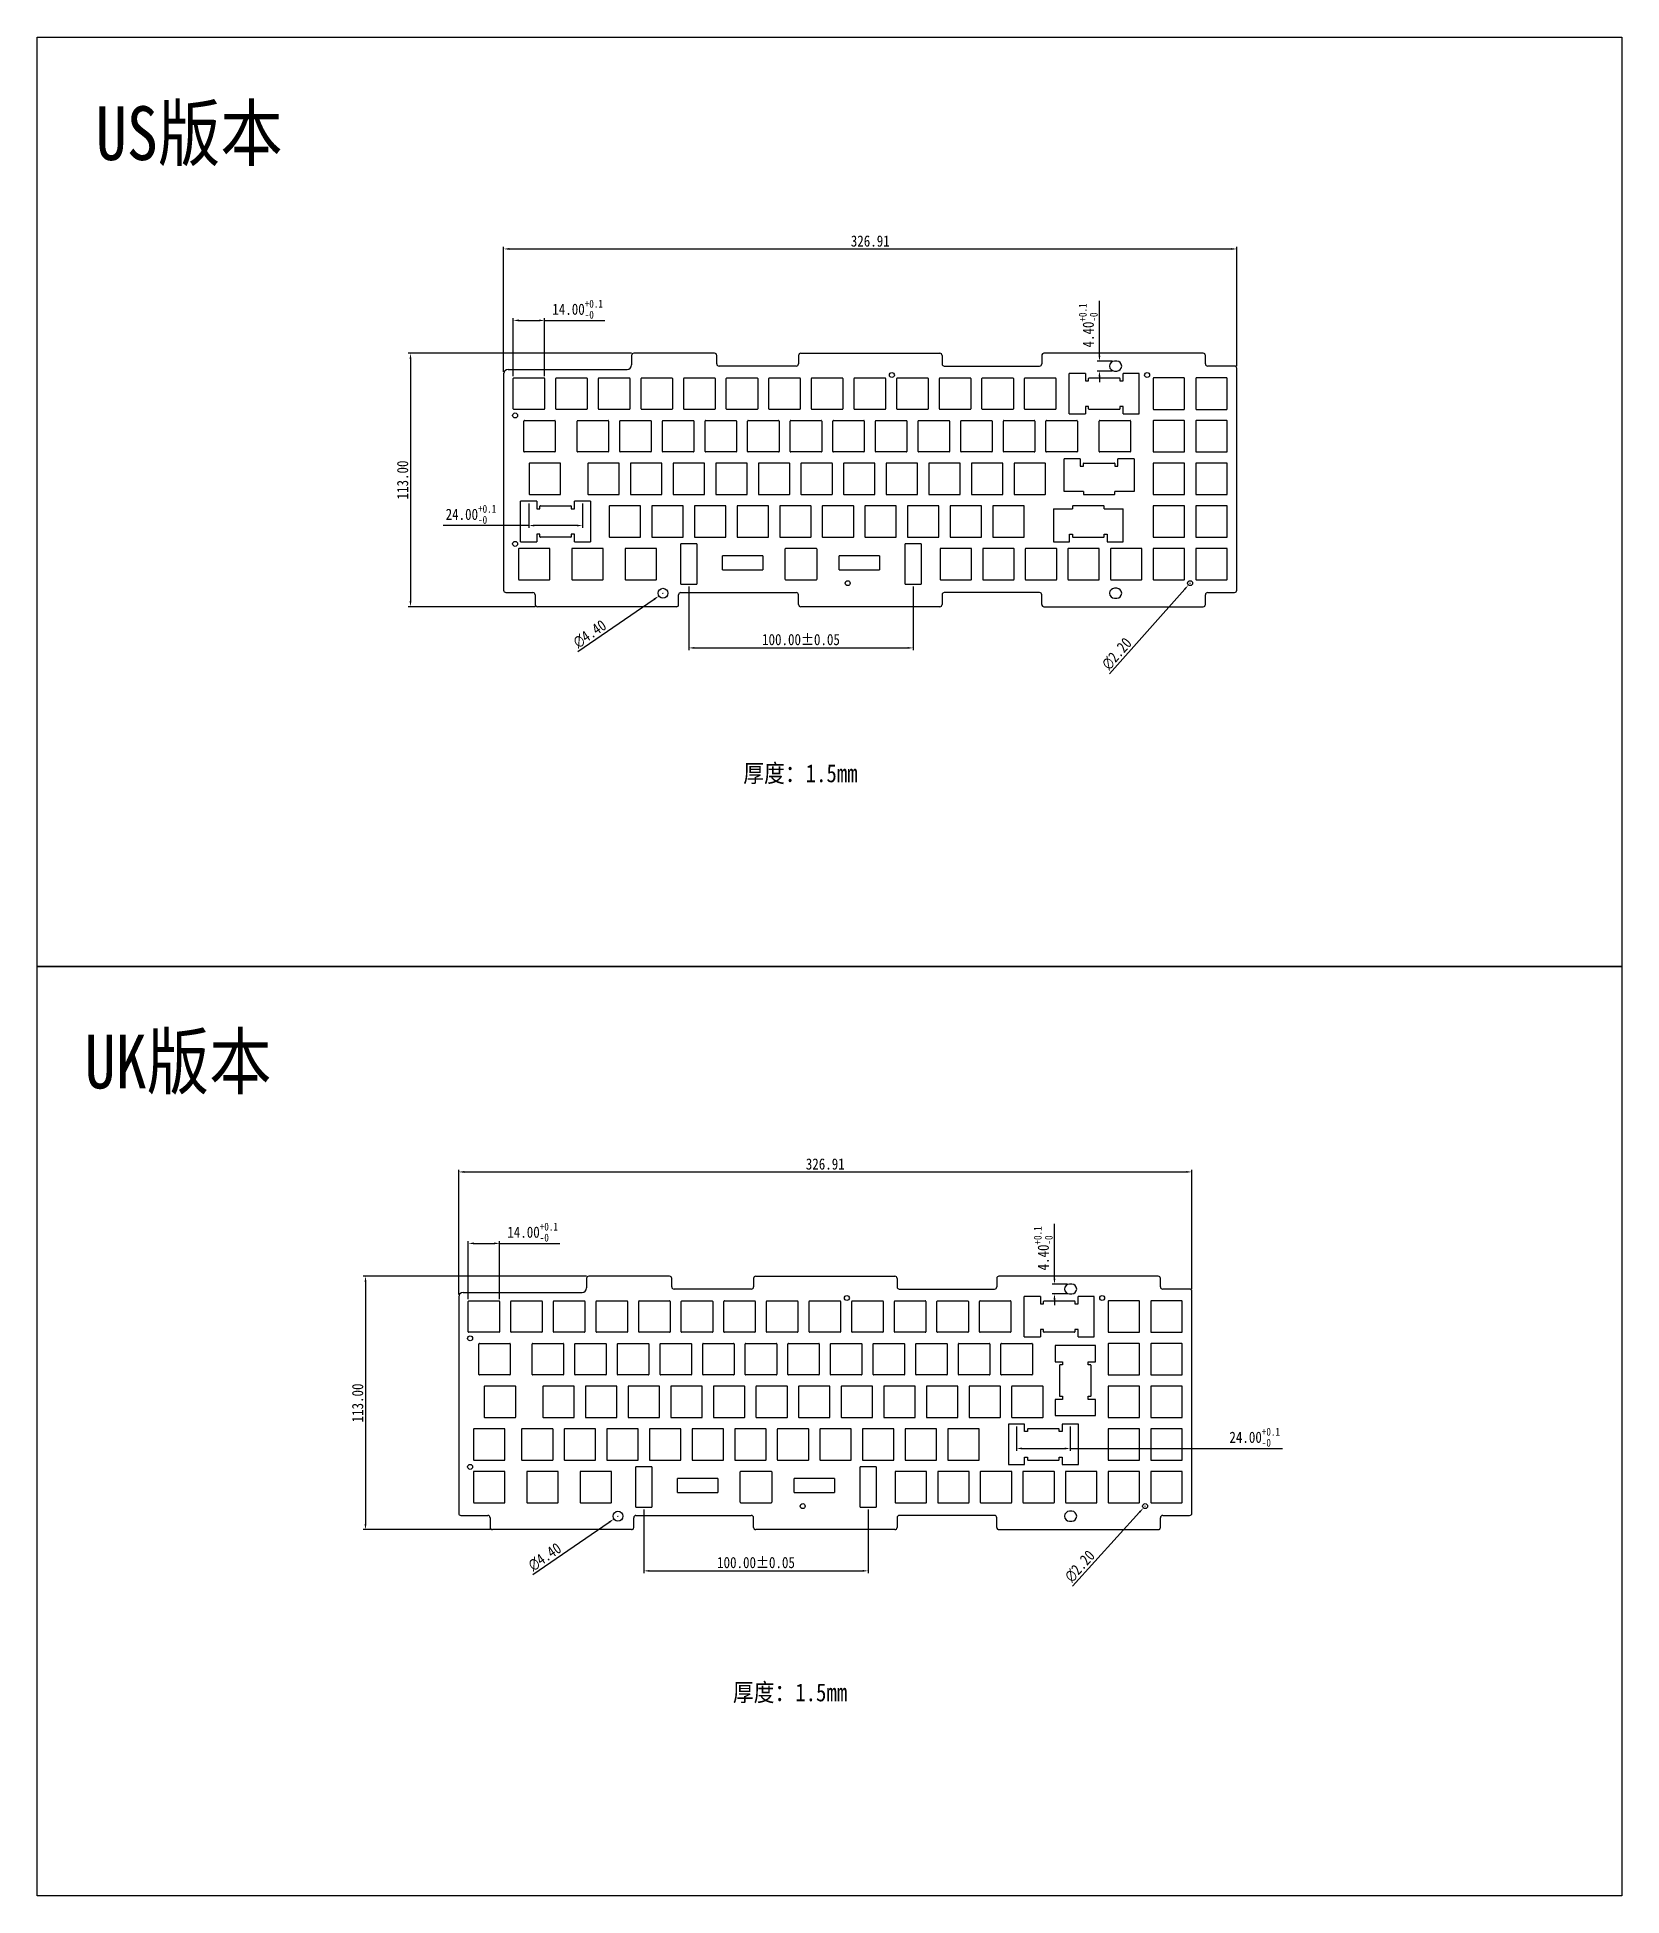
# Model space of a CAD drawing. Header units: millimetres. Extents: x -656 to 50, y -530 to 299.
import ezdxf

# ---------------------------------------------------------------- set-up
doc = ezdxf.new("R2010")
doc.units = ezdxf.units.MM
doc.header["$LTSCALE"] = 16.335
doc.header["$PDMODE"] = 3
doc.header["$PDSIZE"] = 8
doc.layers.get('0').update_dxf_attribs({"linetype": 'CONTINUOUS'})
doc.layers.get('Defpoints').update_dxf_attribs({"linetype": 'CONTINUOUS'})
doc.layers.add('产品图形', color=7, linetype='CONTINUOUS')
doc.layers.add('标注尺寸', color=2, linetype='CONTINUOUS')
doc.styles.get("Standard").update_dxf_attribs({"font": '', "width": 0.85, "height": 5})
doc.styles.get('STANDARD').set_extended_font_data('SimSun')
doc.dimstyles.get("Standard").update_dxf_attribs({"dimtxt": 5, "dimasz": 2.5, "dimexe": 1, "dimexo": 1, "dimgap": 1, "dimtad": 1, "dimzin": 1, "dimdsep": 46, "dimtxsty": 'STANDARD', "dimcen": 0.09, "dimadec": 0, "dimazin": 2, "dimtp": 0.01, "dimtm": 0.01, "dimtfac": 1, "dimtofl": 0, "dimtmove": 0, "dimatfit": 3, "dimfxl": 1, "dimtolj": 1, "dimarcsym": 0})

msp = doc.modelspace()

# ---------------------------------------------------------------- texts
at = {"layer": '标注尺寸', "color": 5, "attachment_point": 1}
for s, width, insert, char_height in [('US版本', 168.40972, (-630.052, 268.252), 24), ('厚度：1.5mm', 249.46657, (-341.301, -25.195), 8), ('UK版本', 168.40972, (-635.027, -145.731), 24), ('厚度：1.5mm', 249.46657, (-345.937, -435.067), 8)]:
    msp.add_mtext_dynamic_manual_height_columns(s, width=width, gutter_width=25, heights=[0], dxfattribs=dict(at, insert=insert, char_height=char_height))

# ---------------------------------------------------------------- blocks, each defined once
blk = doc.blocks.new('*D3')
at = {"layer": 'Defpoints', "color": 0}
for p in [(-121.23, 204.61), (-121.23, 151.38), (-448.14, 148.88)]:
    blk.add_point(p, dxfattribs=at)
at = {"layer": '标注尺寸', "color": 0, "lineweight": -2}
for p, q in [((-448.14, 149.88), (-448.14, 205.61)), ((-445.64, 204.61), (-123.73, 204.61)), ((-121.23, 152.38), (-121.23, 205.61))]:
    blk.add_line(p, q, dxfattribs=at)
at = {"layer": '标注尺寸', "color": 0}
for points in [[(-445.64, 205.02), (-445.64, 204.19), (-448.14, 204.61)], [(-123.73, 205.02), (-123.73, 204.19), (-121.23, 204.61)]]:
    blk.add_solid(points, dxfattribs=at)
at = {"layer": '标注尺寸', "color": 0, "insert": (-284.68, 208.11), "char_height": 5, "attachment_point": 5}
blk.add_mtext('\\A1;326.91', dxfattribs=at)
blk = doc.blocks.new('*D4')
at = {"layer": 'Defpoints', "color": 0}
for p in [(-390.1, 158.08), (-489.67, 45.08), (-433.1, 45.08)]:
    blk.add_point(p, dxfattribs=at)
at = {"layer": '标注尺寸', "color": 0, "lineweight": -2}
for p, q in [((-391.1, 158.08), (-490.67, 158.08)), ((-489.67, 155.58), (-489.67, 47.58)), ((-434.1, 45.08), (-490.67, 45.08))]:
    blk.add_line(p, q, dxfattribs=at)
at = {"layer": '标注尺寸', "color": 0}
for points in [[(-490.09, 155.58), (-489.25, 155.58), (-489.67, 158.08)], [(-490.09, 47.58), (-489.25, 47.58), (-489.67, 45.08)]]:
    blk.add_solid(points, dxfattribs=at)
at = {"layer": '标注尺寸', "color": 0, "insert": (-493.17, 101.58), "char_height": 5, "attachment_point": 5, "rotation": 90}
blk.add_mtext('\\A1;113.00', dxfattribs=at)
blk = doc.blocks.new('*D5')
at = {"layer": 'Defpoints', "color": 0}
for p in [(-429.87, 172.74), (-443.87, 146.88), (-429.87, 146.88)]:
    blk.add_point(p, dxfattribs=at)
at = {"layer": '标注尺寸', "color": 0, "lineweight": -2}
for p, q in [((-443.87, 147.88), (-443.87, 173.74)), ((-441.37, 172.74), (-432.37, 172.74)), ((-429.87, 147.88), (-429.87, 173.74)), ((-429.87, 172.74), (-402.97, 172.74))]:
    blk.add_line(p, q, dxfattribs=at)
at = {"layer": '标注尺寸', "color": 0}
for points in [[(-441.37, 173.16), (-441.37, 172.32), (-443.87, 172.74)], [(-432.37, 173.16), (-432.37, 172.32), (-429.87, 172.74)]]:
    blk.add_solid(points, dxfattribs=at)
at = {"layer": '标注尺寸', "color": 0, "insert": (-415.17, 177.74), "char_height": 5, "attachment_point": 5}
blk.add_mtext('\\A1;14.00{\\H0.7x;\\S+0.1^ -0;}', dxfattribs=at)
blk = doc.blocks.new('*D6')
at = {"layer": 'Defpoints', "color": 0}
for p in [(-436.97, 92.08), (-412.97, 92.08), (-412.97, 81.27)]:
    blk.add_point(p, dxfattribs=at)
at = {"layer": '标注尺寸', "color": 0, "lineweight": -2}
for p, q in [((-436.97, 91.08), (-436.97, 80.27)), ((-412.97, 91.08), (-412.97, 80.27)), ((-436.97, 81.27), (-475.12, 81.27)), ((-415.47, 81.27), (-434.47, 81.27))]:
    blk.add_line(p, q, dxfattribs=at)
at = {"layer": '标注尺寸', "color": 0}
for points in [[(-434.47, 81.69), (-434.47, 80.86), (-436.97, 81.27)], [(-415.47, 81.69), (-415.47, 80.86), (-412.97, 81.27)]]:
    blk.add_solid(points, dxfattribs=at)
at = {"layer": '标注尺寸', "color": 0, "insert": (-462.73, 86.28), "char_height": 5, "attachment_point": 5}
blk.add_mtext('\\A1;24.00{\\H0.7x;\\S+0.1^ -0;}', dxfattribs=at)
blk = doc.blocks.new('*D7')
at = {"layer": 'Defpoints', "color": 0}
for p in [(-182.48, 150.18), (-175.76, 154.58), (-175.76, 150.18)]:
    blk.add_point(p, dxfattribs=at)
at = {"layer": '标注尺寸', "color": 0, "lineweight": -2}
for p, q in [((-182.48, 157.08), (-182.48, 181.41)), ((-176.76, 154.58), (-183.48, 154.58)), ((-176.76, 150.18), (-183.48, 150.18)), ((-182.48, 147.68), (-182.48, 145.18))]:
    blk.add_line(p, q, dxfattribs=at)
at = {"layer": '标注尺寸', "color": 0}
for points in [[(-182.9, 157.08), (-182.07, 157.08), (-182.48, 154.58)], [(-182.9, 147.68), (-182.07, 147.68), (-182.48, 150.18)]]:
    blk.add_solid(points, dxfattribs=at)
at = {"layer": '标注尺寸', "color": 0, "insert": (-187.49, 170.49), "char_height": 5, "attachment_point": 5, "rotation": 90}
blk.add_mtext('\\A1;4.40{\\H0.7x;\\S+0.1^ -0;}', dxfattribs=at)
blk = doc.blocks.new('*D8')
at = {"layer": 'Defpoints', "color": 0}
for p in [(-365.56, 55.08), (-265.56, 55.08), (-265.56, 26.69)]:
    blk.add_point(p, dxfattribs=at)
at = {"layer": '标注尺寸', "color": 0, "lineweight": -2}
for p, q in [((-365.56, 54.08), (-365.56, 25.69)), ((-265.56, 54.08), (-265.56, 25.69)), ((-363.06, 26.69), (-268.06, 26.69))]:
    blk.add_line(p, q, dxfattribs=at)
at = {"layer": '标注尺寸', "color": 0}
for points in [[(-363.06, 27.11), (-363.06, 26.28), (-365.56, 26.69)], [(-268.06, 27.11), (-268.06, 26.28), (-265.56, 26.69)]]:
    blk.add_solid(points, dxfattribs=at)
at = {"layer": '标注尺寸', "color": 0, "insert": (-315.56, 30.39), "char_height": 5, "attachment_point": 5}
blk.add_mtext('\\A1;100.00%%P0.05', dxfattribs=at)
blk = doc.blocks.new('*D9')
at = {"layer": 'Defpoints', "color": 0}
for p in [(-378.92, 49.83), (-375.29, 52.32)]:
    blk.add_point(p, dxfattribs=at)
at = {"layer": '标注尺寸', "color": 0, "lineweight": -2}
for p, q in [((-377.19, 51.08), (-377.01, 51.08)), ((-377.1, 50.99), (-377.1, 51.17)), ((-415.03, 25.08), (-380.98, 48.42))]:
    blk.add_line(p, q, dxfattribs=at)
at = {"layer": '标注尺寸', "color": 0}
blk.add_solid([(-381.22, 48.76), (-380.75, 48.07), (-378.92, 49.83)], dxfattribs=at)
at = {"layer": '标注尺寸', "color": 0, "insert": (-409.71, 32.97), "char_height": 5, "attachment_point": 5, "rotation": 34.42858}
blk.add_mtext('\\A1;{\\fGulim|b0|i0|c129|p0;∅}4.40', dxfattribs=at)
blk = doc.blocks.new('*D11')
at = {"layer": 'Defpoints', "color": 0}
for p in [(-142.81, 54.75), (-141.35, 56.4)]:
    blk.add_point(p, dxfattribs=at)
at = {"layer": '标注尺寸', "color": 0, "lineweight": -2}
for p, q in [((-177.98, 15.21), (-144.47, 52.88)), ((-142.17, 55.58), (-141.99, 55.58)), ((-142.08, 55.49), (-142.08, 55.67))]:
    blk.add_line(p, q, dxfattribs=at)
at = {"layer": '标注尺寸', "color": 0}
blk.add_solid([(-144.78, 53.16), (-144.16, 52.61), (-142.81, 54.75)], dxfattribs=at)
at = {"layer": '标注尺寸', "color": 0, "insert": (-174.71, 24.15), "char_height": 5, "attachment_point": 5, "rotation": 48.35363}
blk.add_mtext('\\A1;{\\fGulim|b0|i0|c129|p0;∅}2.20', dxfattribs=at)
blk = doc.blocks.new('*D13')
at = {"layer": 'Defpoints', "color": 0}
for p in [(-141.29, -206.98), (-468.19, -262.71), (-141.29, -260.21)]:
    blk.add_point(p, dxfattribs=at)
at = {"layer": '标注尺寸', "color": 0, "lineweight": -2}
for p, q in [((-468.19, -261.71), (-468.19, -205.98)), ((-465.69, -206.98), (-143.79, -206.98)), ((-141.29, -259.21), (-141.29, -205.98))]:
    blk.add_line(p, q, dxfattribs=at)
at = {"layer": '标注尺寸', "color": 0}
for points in [[(-465.69, -206.56), (-465.69, -207.4), (-468.19, -206.98)], [(-143.79, -206.56), (-143.79, -207.4), (-141.29, -206.98)]]:
    blk.add_solid(points, dxfattribs=at)
at = {"layer": '标注尺寸', "color": 0, "insert": (-304.74, -203.48), "char_height": 5, "attachment_point": 5}
blk.add_mtext('\\A1;326.91', dxfattribs=at)
blk = doc.blocks.new('*D14')
at = {"layer": 'Defpoints', "color": 0}
for p in [(-410.16, -253.51), (-509.73, -366.51), (-453.16, -366.51)]:
    blk.add_point(p, dxfattribs=at)
at = {"layer": '标注尺寸', "color": 0, "lineweight": -2}
for p, q in [((-411.16, -253.51), (-510.73, -253.51)), ((-509.73, -256.01), (-509.73, -364.01)), ((-454.16, -366.51), (-510.73, -366.51))]:
    blk.add_line(p, q, dxfattribs=at)
at = {"layer": '标注尺寸', "color": 0}
for points in [[(-510.15, -256.01), (-509.31, -256.01), (-509.73, -253.51)], [(-510.15, -364.01), (-509.31, -364.01), (-509.73, -366.51)]]:
    blk.add_solid(points, dxfattribs=at)
at = {"layer": '标注尺寸', "color": 0, "insert": (-513.23, -310.01), "char_height": 5, "attachment_point": 5, "rotation": 90}
blk.add_mtext('\\A1;113.00', dxfattribs=at)
blk = doc.blocks.new('*D15')
at = {"layer": 'Defpoints', "color": 0}
for p in [(-449.93, -238.85), (-463.93, -264.71), (-449.93, -264.71)]:
    blk.add_point(p, dxfattribs=at)
at = {"layer": '标注尺寸', "color": 0, "lineweight": -2}
for p, q in [((-463.93, -263.71), (-463.93, -237.85)), ((-461.43, -238.85), (-452.43, -238.85)), ((-449.93, -263.71), (-449.93, -237.85)), ((-449.93, -238.85), (-423.03, -238.85))]:
    blk.add_line(p, q, dxfattribs=at)
at = {"layer": '标注尺寸', "color": 0}
for points in [[(-461.43, -238.43), (-461.43, -239.26), (-463.93, -238.85)], [(-452.43, -238.43), (-452.43, -239.26), (-449.93, -238.85)]]:
    blk.add_solid(points, dxfattribs=at)
at = {"layer": '标注尺寸', "color": 0, "insert": (-435.23, -233.84), "char_height": 5, "attachment_point": 5}
blk.add_mtext('\\A1;14.00{\\H0.7x;\\S+0.1^ -0;}', dxfattribs=at)
blk = doc.blocks.new('*D12')
at = {"layer": 'Defpoints', "color": 0}
for p in [(-219.5, -319.51), (-195.5, -319.51), (-195.5, -330.31)]:
    blk.add_point(p, dxfattribs=at)
at = {"layer": '标注尺寸', "color": 0, "lineweight": -2}
for p, q in [((-219.5, -320.51), (-219.5, -331.31)), ((-195.5, -320.51), (-195.5, -331.31)), ((-217, -330.31), (-198, -330.31)), ((-195.5, -330.31), (-100.86, -330.31))]:
    blk.add_line(p, q, dxfattribs=at)
at = {"layer": '标注尺寸', "color": 0}
for points in [[(-217, -329.9), (-217, -330.73), (-219.5, -330.31)], [(-198, -329.9), (-198, -330.73), (-195.5, -330.31)]]:
    blk.add_solid(points, dxfattribs=at)
at = {"layer": '标注尺寸', "color": 0, "insert": (-113.26, -325.31), "char_height": 5, "attachment_point": 5}
blk.add_mtext('\\A1;24.00{\\H0.7x;\\S+0.1^ -0;}', dxfattribs=at)
blk = doc.blocks.new('*D16')
at = {"layer": 'Defpoints', "color": 0}
for p in [(-202.54, -261.41), (-195.82, -257.01), (-195.82, -261.41)]:
    blk.add_point(p, dxfattribs=at)
at = {"layer": '标注尺寸', "color": 0, "lineweight": -2}
for p, q in [((-202.54, -254.51), (-202.54, -230.17)), ((-196.82, -257.01), (-203.54, -257.01)), ((-196.82, -261.41), (-203.54, -261.41)), ((-202.54, -263.91), (-202.54, -266.41))]:
    blk.add_line(p, q, dxfattribs=at)
at = {"layer": '标注尺寸', "color": 0}
for points in [[(-202.96, -254.51), (-202.12, -254.51), (-202.54, -257.01)], [(-202.96, -263.91), (-202.12, -263.91), (-202.54, -261.41)]]:
    blk.add_solid(points, dxfattribs=at)
at = {"layer": '标注尺寸', "color": 0, "insert": (-207.55, -241.09), "char_height": 5, "attachment_point": 5, "rotation": 90}
blk.add_mtext('\\A1;4.40{\\H0.7x;\\S+0.1^ -0;}', dxfattribs=at)
blk = doc.blocks.new('*D17')
at = {"layer": 'Defpoints', "color": 0}
for p in [(-385.62, -356.51), (-285.62, -356.51), (-285.62, -384.89)]:
    blk.add_point(p, dxfattribs=at)
at = {"layer": '标注尺寸', "color": 0, "lineweight": -2}
for p, q in [((-385.62, -357.51), (-385.62, -385.89)), ((-285.62, -357.51), (-285.62, -385.89)), ((-383.12, -384.89), (-288.12, -384.89))]:
    blk.add_line(p, q, dxfattribs=at)
at = {"layer": '标注尺寸', "color": 0}
for points in [[(-383.12, -384.48), (-383.12, -385.31), (-385.62, -384.89)], [(-288.12, -384.48), (-288.12, -385.31), (-285.62, -384.89)]]:
    blk.add_solid(points, dxfattribs=at)
at = {"layer": '标注尺寸', "color": 0, "insert": (-335.62, -381.2), "char_height": 5, "attachment_point": 5}
blk.add_mtext('\\A1;100.00%%P0.05', dxfattribs=at)
blk = doc.blocks.new('*D18')
at = {"layer": 'Defpoints', "color": 0}
for p in [(-398.98, -361.76), (-395.35, -359.27)]:
    blk.add_point(p, dxfattribs=at)
at = {"layer": '标注尺寸', "color": 0, "lineweight": -2}
for p, q in [((-435.09, -386.51), (-401.04, -363.17)), ((-397.25, -360.51), (-397.07, -360.51)), ((-397.16, -360.6), (-397.16, -360.42))]:
    blk.add_line(p, q, dxfattribs=at)
at = {"layer": '标注尺寸', "color": 0}
blk.add_solid([(-401.28, -362.83), (-400.8, -363.51), (-398.98, -361.76)], dxfattribs=at)
at = {"layer": '标注尺寸', "color": 0, "insert": (-429.77, -378.62), "char_height": 5, "attachment_point": 5, "rotation": 34.42858}
blk.add_mtext('\\A1;{\\fGulim|b0|i0|c129|p0;∅}4.40', dxfattribs=at)
blk = doc.blocks.new('*D19')
at = {"layer": 'Defpoints', "color": 0}
for p in [(-161.4, -355.2), (-162.88, -356.83)]:
    blk.add_point(p, dxfattribs=at)
at = {"layer": '标注尺寸', "color": 0, "lineweight": -2}
for p, q in [((-162.23, -356.01), (-162.05, -356.01)), ((-162.14, -356.1), (-162.14, -355.92)), ((-194.56, -391.69), (-164.56, -358.68))]:
    blk.add_line(p, q, dxfattribs=at)
at = {"layer": '标注尺寸', "color": 0}
blk.add_solid([(-164.87, -358.4), (-164.25, -358.96), (-162.88, -356.83)], dxfattribs=at)
at = {"layer": '标注尺寸', "color": 0, "insert": (-191.2, -382.78), "char_height": 5, "attachment_point": 5, "rotation": 47.73604}
blk.add_mtext('\\A1;{\\fGulim|b0|i0|c129|p0;∅}2.20', dxfattribs=at)

# ---------------------------------------------------------------- dimensions: what is measured, and where the dimension line sits
at = {"layer": '标注尺寸', "color": 5}
for base, p1, p2, picture, middle in [((-121.23, 204.608), (-448.136, 148.875), (-121.23, 151.375), '*D3', (-284.683, 208.108)), ((-141.288, -206.979), (-468.194, -262.712), (-141.288, -260.212), '*D13', (-304.741, -203.479))]:
    dim = msp.add_linear_dim(base=base, p1=p1, p2=p2, dimstyle='STANDARD', dxfattribs=at)
    dim.commit()
    dim.dimension.update_dxf_attribs({"geometry": picture, "text_midpoint": middle})
for base, p1, p2, picture, middle in [((-182.482, 150.175), (-175.765, 154.575), (-175.765, 150.175), '*D7', (-182.482, 170.494)), ((-202.541, -261.412), (-195.823, -257.012), (-195.823, -261.412), '*D16', (-202.541, -241.093))]:
    dim = msp.add_linear_dim(base=base, p1=p1, p2=p2, angle=90, text='<>{\\H0.7x;\\S+0.1^ -0;}', dimstyle='STANDARD', dxfattribs=at)
    dim.commit()
    dim.dimension.update_dxf_attribs({"geometry": picture, "text_midpoint": middle, "dimtype": 160})
for base, p1, p2, text, picture, middle in [((-429.87, 172.739), (-443.87, 146.875), (-429.87, 146.875), '<>{\\H0.7x;\\S+0.1^ -0;}', '*D5', (-415.169, 177.744)), ((-265.565, 26.694), (-365.565, 55.075), (-265.565, 55.075), '<>%%P0.05', '*D8', (-315.565, 30.39)), ((-449.928, -238.848), (-463.928, -264.712), (-449.928, -264.712), '<>{\\H0.7x;\\S+0.1^ -0;}', '*D15', (-435.228, -233.843)), ((-285.623, -384.893), (-385.623, -356.512), (-285.623, -356.512), '<>%%P0.05', '*D17', (-335.623, -381.197))]:
    dim = msp.add_linear_dim(base=base, p1=p1, p2=p2, text=text, dimstyle='STANDARD', dxfattribs=at)
    dim.commit()
    dim.dimension.update_dxf_attribs({"geometry": picture, "text_midpoint": middle})
for base, p1, p2, picture, middle in [((-489.67, 45.075), (-390.105, 158.075), (-433.105, 45.075), '*D4', (-493.17, 101.575)), ((-509.728, -366.512), (-410.163, -253.512), (-453.163, -366.512), '*D14', (-513.228, -310.012))]:
    dim = msp.add_linear_dim(base=base, p1=p1, p2=p2, angle=90, dimstyle='STANDARD', dxfattribs=at)
    dim.commit()
    dim.dimension.update_dxf_attribs({"geometry": picture, "text_midpoint": middle})
for base, p1, p2, picture, middle in [((-412.97, 81.274), (-436.97, 92.075), (-412.97, 92.075), '*D6', (-462.725, 81.274)), ((-195.498, -330.313), (-219.498, -319.512), (-195.498, -319.512), '*D12', (-113.256, -330.313))]:
    dim = msp.add_linear_dim(base=base, p1=p1, p2=p2, text='<>{\\H0.7x;\\S+0.1^ -0;}', dimstyle='STANDARD', dxfattribs=at)
    dim.commit()
    dim.dimension.update_dxf_attribs({"geometry": picture, "text_midpoint": middle, "dimtype": 160})
for p1, p2, picture, middle in [((-375.29, 52.319), (-378.919, 49.831), '*D9', (-407.73, 30.083)), ((-141.349, 56.397), (-142.811, 54.753), '*D11', (-172.098, 21.82)), ((-161.399, -355.198), (-162.878, -356.826), '*D19', (-188.609, -385.139)), ((-395.349, -359.268), (-398.978, -361.756), '*D18', (-427.789, -381.504))]:
    dim = msp.add_diameter_dim_2p(p1=p1, p2=p2, dimstyle='STANDARD', dxfattribs=at)
    dim.commit()
    dim.dimension.update_dxf_attribs({"geometry": picture, "text_midpoint": middle, "dimtype": 163})

# ---------------------------------------------------------------- linework, layer by layer
at = {"color": 7, "linetype": 'Continuous'}
for p, q in [((-354.105, 158.075), (-390.105, 158.075)), ((-315.673, 158.075), (-253.673, 158.075)), ((-136.23, 158.075), (-207.23, 158.075)), ((-446.136, 150.875), (-393.105, 150.875)), ((-391.105, 157.075), (-391.105, 152.875)), ((-353.105, 153.375), (-353.105, 157.075)), ((-317.673, 152.375), (-352.105, 152.375)), ((-316.673, 157.075), (-316.673, 153.375)), ((-252.673, 157.075), (-252.673, 153.375)), ((-251.673, 152.375), (-209.23, 152.375)), ((-208.23, 157.075), (-208.23, 153.375)), ((-174.765, 154.575), (-175.765, 154.575)), ((-175.765, 150.175), (-174.765, 150.175)), ((-135.23, 153.375), (-135.23, 157.075)), ((-122.23, 152.375), (-134.23, 152.375)), ((-121.23, 52.405), (-121.23, 151.375)), ((-448.136, 148.875), (-448.136, 52.405)), ((-443.87, 133.275), (-443.87, 146.875)), ((-443.67, 147.075), (-430.07, 147.075)), ((-429.87, 146.875), (-429.87, 133.275)), ((-424.87, 133.275), (-424.87, 146.875)), ((-424.67, 147.075), (-411.07, 147.075)), ((-410.87, 146.875), (-410.87, 133.275)), ((-405.87, 133.275), (-405.87, 146.875)), ((-405.67, 147.075), (-392.07, 147.075)), ((-391.87, 146.875), (-391.87, 133.275)), ((-386.87, 133.275), (-386.87, 146.875)), ((-386.67, 147.075), (-373.07, 147.075)), ((-372.87, 146.875), (-372.87, 133.275)), ((-367.87, 133.275), (-367.87, 146.875)), ((-367.67, 147.075), (-354.07, 147.075)), ((-353.87, 146.875), (-353.87, 133.275)), ((-348.87, 133.275), (-348.87, 146.875)), ((-348.67, 147.075), (-335.07, 147.075)), ((-334.87, 146.875), (-334.87, 133.275)), ((-329.87, 133.275), (-329.87, 146.875)), ((-329.67, 147.075), (-316.07, 147.075)), ((-315.87, 146.875), (-315.87, 133.275)), ((-310.87, 133.275), (-310.87, 146.875)), ((-310.67, 147.075), (-297.07, 147.075)), ((-296.87, 146.875), (-296.87, 133.275)), ((-291.87, 133.275), (-291.87, 146.875)), ((-291.67, 147.075), (-278.07, 147.075)), ((-277.87, 146.875), (-277.87, 133.275)), ((-272.87, 133.275), (-272.87, 146.875)), ((-272.67, 147.075), (-259.07, 147.075)), ((-258.87, 146.875), (-258.87, 133.275)), ((-253.87, 133.275), (-253.87, 146.875)), ((-253.67, 147.075), (-240.07, 147.075)), ((-239.87, 146.875), (-239.87, 133.275)), ((-234.87, 133.275), (-234.87, 146.875)), ((-234.67, 147.075), (-221.07, 147.075)), ((-220.87, 146.875), (-220.87, 133.275)), ((-215.87, 133.275), (-215.87, 146.875)), ((-215.67, 147.075), (-202.07, 147.075)), ((-201.87, 146.875), (-201.87, 133.275)), ((-188.745, 149.075), (-195.945, 149.075)), ((-195.945, 131.075), (-195.945, 149.075)), ((-188.745, 149.075), (-188.745, 145.775)), ((-188.745, 145.775), (-187.345, 145.775)), ((-187.345, 145.775), (-187.345, 146.875)), ((-187.145, 147.075), (-173.545, 147.075)), ((-173.345, 146.875), (-173.345, 145.775)), ((-173.345, 145.775), (-171.945, 145.775)), ((-164.745, 149.075), (-171.945, 149.075)), ((-171.945, 145.775), (-171.945, 149.075)), ((-164.745, 131.075), (-164.745, 149.075)), ((-158.54, 146.875), (-158.54, 133.275)), ((-144.74, 147.075), (-158.34, 147.075)), ((-144.54, 133.275), (-144.54, 146.875)), ((-139.54, 146.875), (-139.54, 133.275)), ((-125.74, 147.075), (-139.34, 147.075)), ((-125.54, 133.275), (-125.54, 146.875)), ((-430.07, 133.075), (-443.67, 133.075)), ((-411.07, 133.075), (-424.67, 133.075)), ((-392.07, 133.075), (-405.67, 133.075)), ((-373.07, 133.075), (-386.67, 133.075)), ((-354.07, 133.075), (-367.67, 133.075)), ((-335.07, 133.075), (-348.67, 133.075)), ((-316.07, 133.075), (-329.67, 133.075)), ((-297.07, 133.075), (-310.67, 133.075)), ((-278.07, 133.075), (-291.67, 133.075)), ((-259.07, 133.075), (-272.67, 133.075)), ((-240.07, 133.075), (-253.67, 133.075)), ((-221.07, 133.075), (-234.67, 133.075)), ((-202.07, 133.075), (-215.67, 133.075)), ((-187.345, 134.375), (-188.745, 134.375)), ((-188.745, 134.375), (-188.745, 131.075)), ((-187.345, 133.275), (-187.345, 134.375)), ((-173.545, 133.075), (-187.145, 133.075)), ((-171.945, 134.375), (-173.345, 134.375)), ((-173.345, 134.375), (-173.345, 133.275)), ((-171.945, 131.075), (-171.945, 134.375)), ((-158.34, 133.075), (-144.74, 133.075)), ((-139.34, 133.075), (-125.74, 133.075)), ((-439.105, 114.275), (-439.105, 127.875)), ((-438.905, 128.075), (-425.305, 128.075)), ((-425.105, 127.875), (-425.105, 114.275)), ((-415.34, 114.275), (-415.34, 127.875)), ((-415.14, 128.075), (-401.54, 128.075)), ((-401.34, 127.875), (-401.34, 114.275)), ((-396.34, 114.275), (-396.34, 127.875)), ((-396.14, 128.075), (-382.54, 128.075)), ((-382.34, 127.875), (-382.34, 114.275)), ((-377.34, 114.275), (-377.34, 127.875)), ((-377.14, 128.075), (-363.54, 128.075)), ((-363.34, 127.875), (-363.34, 114.275)), ((-358.34, 114.275), (-358.34, 127.875)), ((-358.14, 128.075), (-344.54, 128.075)), ((-344.34, 127.875), (-344.34, 114.275)), ((-339.34, 114.275), (-339.34, 127.875)), ((-339.14, 128.075), (-325.54, 128.075)), ((-325.34, 127.875), (-325.34, 114.275)), ((-320.34, 114.275), (-320.34, 127.875)), ((-320.14, 128.075), (-306.54, 128.075)), ((-306.34, 127.875), (-306.34, 114.275)), ((-301.34, 114.275), (-301.34, 127.875)), ((-301.14, 128.075), (-287.54, 128.075)), ((-287.34, 127.875), (-287.34, 114.275)), ((-282.34, 114.275), (-282.34, 127.875)), ((-282.14, 128.075), (-268.54, 128.075)), ((-268.34, 127.875), (-268.34, 114.275)), ((-263.34, 114.275), (-263.34, 127.875)), ((-263.14, 128.075), (-249.54, 128.075)), ((-249.34, 127.875), (-249.34, 114.275)), ((-244.34, 114.275), (-244.34, 127.875)), ((-244.14, 128.075), (-230.54, 128.075)), ((-230.34, 127.875), (-230.34, 114.275)), ((-225.34, 114.275), (-225.34, 127.875)), ((-225.14, 128.075), (-211.54, 128.075)), ((-211.34, 127.875), (-211.34, 114.275)), ((-206.34, 114.275), (-206.34, 127.875)), ((-206.14, 128.075), (-192.54, 128.075)), ((-195.945, 131.075), (-188.745, 131.075)), ((-192.34, 127.875), (-192.34, 114.275)), ((-182.575, 114.275), (-182.575, 127.875)), ((-182.375, 128.075), (-168.775, 128.075)), ((-171.945, 131.075), (-164.745, 131.075)), ((-168.575, 127.875), (-168.575, 114.275)), ((-158.54, 127.875), (-158.54, 114.275)), ((-144.74, 128.075), (-158.34, 128.075)), ((-144.54, 114.275), (-144.54, 127.875)), ((-139.54, 127.875), (-139.54, 114.275)), ((-125.74, 128.075), (-139.34, 128.075)), ((-125.54, 114.275), (-125.54, 127.875)), ((-425.305, 114.075), (-438.905, 114.075)), ((-436.72, 108.875), (-436.72, 95.275)), ((-422.92, 109.075), (-436.52, 109.075)), ((-422.72, 95.275), (-422.72, 108.875)), ((-401.54, 114.075), (-415.14, 114.075)), ((-410.575, 108.875), (-410.575, 95.275)), ((-396.775, 109.075), (-410.375, 109.075)), ((-396.575, 95.275), (-396.575, 108.875)), ((-382.54, 114.075), (-396.14, 114.075)), ((-391.575, 108.875), (-391.575, 95.275)), ((-377.775, 109.075), (-391.375, 109.075)), ((-377.575, 95.275), (-377.575, 108.875)), ((-363.54, 114.075), (-377.14, 114.075)), ((-372.575, 108.875), (-372.575, 95.275)), ((-358.775, 109.075), (-372.375, 109.075)), ((-358.575, 95.275), (-358.575, 108.875)), ((-344.54, 114.075), (-358.14, 114.075)), ((-353.575, 108.875), (-353.575, 95.275)), ((-339.775, 109.075), (-353.375, 109.075)), ((-339.575, 95.275), (-339.575, 108.875)), ((-325.54, 114.075), (-339.14, 114.075)), ((-334.575, 108.875), (-334.575, 95.275)), ((-320.775, 109.075), (-334.375, 109.075)), ((-320.575, 95.275), (-320.575, 108.875)), ((-306.54, 114.075), (-320.14, 114.075)), ((-315.575, 108.875), (-315.575, 95.275)), ((-301.775, 109.075), (-315.375, 109.075)), ((-301.575, 95.275), (-301.575, 108.875)), ((-287.54, 114.075), (-301.14, 114.075)), ((-296.575, 108.875), (-296.575, 95.275)), ((-282.775, 109.075), (-296.375, 109.075)), ((-282.575, 95.275), (-282.575, 108.875)), ((-268.54, 114.075), (-282.14, 114.075)), ((-277.575, 108.875), (-277.575, 95.275)), ((-263.775, 109.075), (-277.375, 109.075)), ((-263.575, 95.275), (-263.575, 108.875)), ((-249.54, 114.075), (-263.14, 114.075)), ((-258.575, 108.875), (-258.575, 95.275)), ((-244.775, 109.075), (-258.375, 109.075)), ((-244.575, 95.275), (-244.575, 108.875)), ((-230.54, 114.075), (-244.14, 114.075)), ((-239.575, 108.875), (-239.575, 95.275)), ((-225.775, 109.075), (-239.375, 109.075)), ((-225.575, 95.275), (-225.575, 108.875)), ((-211.54, 114.075), (-225.14, 114.075)), ((-220.575, 108.875), (-220.575, 95.275)), ((-206.775, 109.075), (-220.375, 109.075)), ((-206.575, 95.275), (-206.575, 108.875)), ((-192.54, 114.075), (-206.14, 114.075)), ((-191.07, 111.075), (-198.27, 111.075)), ((-198.27, 96.375), (-198.27, 111.075)), ((-191.07, 111.075), (-191.07, 107.775)), ((-191.07, 107.775), (-189.67, 107.775)), ((-189.67, 107.775), (-189.67, 108.875)), ((-189.47, 109.075), (-175.87, 109.075)), ((-168.775, 114.075), (-182.375, 114.075)), ((-175.67, 108.875), (-175.67, 107.775)), ((-175.67, 107.775), (-174.27, 107.775)), ((-167.07, 111.075), (-174.27, 111.075)), ((-174.27, 107.775), (-174.27, 111.075)), ((-167.07, 111.075), (-167.07, 96.375)), ((-158.54, 108.875), (-158.54, 95.275)), ((-158.34, 114.075), (-144.74, 114.075)), ((-144.74, 109.075), (-158.34, 109.075)), ((-144.54, 95.275), (-144.54, 108.875)), ((-139.54, 108.875), (-139.54, 95.275)), ((-139.34, 114.075), (-125.74, 114.075)), ((-125.74, 109.075), (-139.34, 109.075)), ((-125.54, 95.275), (-125.54, 108.875)), ((-440.57, 74.075), (-440.57, 92.075)), ((-433.37, 92.075), (-440.57, 92.075)), ((-436.52, 95.075), (-422.92, 95.075)), ((-433.37, 92.075), (-433.37, 88.775)), ((-416.57, 88.775), (-416.57, 92.075)), ((-409.37, 92.075), (-416.57, 92.075)), ((-410.375, 95.075), (-396.775, 95.075)), ((-409.37, 92.075), (-409.37, 74.075)), ((-391.375, 95.075), (-377.775, 95.075)), ((-372.375, 95.075), (-358.775, 95.075)), ((-353.375, 95.075), (-339.775, 95.075)), ((-334.375, 95.075), (-320.775, 95.075)), ((-315.375, 95.075), (-301.775, 95.075)), ((-296.375, 95.075), (-282.775, 95.075)), ((-277.375, 95.075), (-263.775, 95.075)), ((-258.375, 95.075), (-244.775, 95.075)), ((-239.375, 95.075), (-225.775, 95.075)), ((-220.375, 95.075), (-206.775, 95.075)), ((-189.67, 96.375), (-198.27, 96.375)), ((-189.67, 96.375), (-189.67, 95.275)), ((-189.47, 95.075), (-175.87, 95.075)), ((-167.07, 96.375), (-175.67, 96.375)), ((-175.67, 95.275), (-175.67, 96.375)), ((-158.34, 95.075), (-144.74, 95.075)), ((-139.34, 95.075), (-125.74, 95.075)), ((-433.37, 88.775), (-431.97, 88.775)), ((-431.97, 88.775), (-431.97, 89.875)), ((-431.77, 90.075), (-418.17, 90.075)), ((-417.97, 89.875), (-417.97, 88.775)), ((-417.97, 88.775), (-416.57, 88.775)), ((-401.065, 89.875), (-401.065, 76.275)), ((-387.265, 90.075), (-400.865, 90.075)), ((-387.065, 76.275), (-387.065, 89.875)), ((-382.065, 89.875), (-382.065, 76.275)), ((-368.265, 90.075), (-381.865, 90.075)), ((-368.065, 76.275), (-368.065, 89.875)), ((-363.065, 89.875), (-363.065, 76.275)), ((-349.265, 90.075), (-362.865, 90.075)), ((-349.065, 76.275), (-349.065, 89.875)), ((-344.065, 89.875), (-344.065, 76.275)), ((-330.265, 90.075), (-343.865, 90.075)), ((-330.065, 76.275), (-330.065, 89.875)), ((-325.065, 89.875), (-325.065, 76.275)), ((-311.265, 90.075), (-324.865, 90.075)), ((-311.065, 76.275), (-311.065, 89.875)), ((-306.065, 89.875), (-306.065, 76.275)), ((-292.265, 90.075), (-305.865, 90.075)), ((-292.065, 76.275), (-292.065, 89.875)), ((-287.065, 89.875), (-287.065, 76.275)), ((-273.265, 90.075), (-286.865, 90.075)), ((-273.065, 76.275), (-273.065, 89.875)), ((-268.065, 89.875), (-268.065, 76.275)), ((-254.265, 90.075), (-267.865, 90.075)), ((-254.065, 76.275), (-254.065, 89.875)), ((-249.065, 89.875), (-249.065, 76.275)), ((-235.265, 90.075), (-248.865, 90.075)), ((-235.065, 76.275), (-235.065, 89.875)), ((-230.065, 89.875), (-230.065, 76.275)), ((-216.265, 90.075), (-229.865, 90.075)), ((-216.065, 76.275), (-216.065, 89.875)), ((-203.04, 88.775), (-194.44, 88.775)), ((-203.04, 88.775), (-203.04, 74.075)), ((-194.44, 89.875), (-194.44, 88.775)), ((-180.64, 90.075), (-194.24, 90.075)), ((-180.44, 88.775), (-180.44, 89.875)), ((-180.44, 88.775), (-171.84, 88.775)), ((-171.84, 74.075), (-171.84, 88.775)), ((-158.54, 89.875), (-158.54, 76.275)), ((-144.74, 90.075), (-158.34, 90.075)), ((-144.54, 76.275), (-144.54, 89.875)), ((-139.54, 89.875), (-139.54, 76.275)), ((-125.74, 90.075), (-139.34, 90.075)), ((-125.54, 76.275), (-125.54, 89.875)), ((-433.37, 77.375), (-433.37, 74.075)), ((-431.97, 77.375), (-433.37, 77.375)), ((-431.97, 76.275), (-431.97, 77.375)), ((-418.17, 76.075), (-431.77, 76.075)), ((-417.97, 77.375), (-417.97, 76.275)), ((-416.57, 77.375), (-417.97, 77.375)), ((-416.57, 74.075), (-416.57, 77.375)), ((-400.865, 76.075), (-387.265, 76.075)), ((-381.865, 76.075), (-368.265, 76.075)), ((-362.865, 76.075), (-349.265, 76.075)), ((-343.865, 76.075), (-330.265, 76.075)), ((-324.865, 76.075), (-311.265, 76.075)), ((-305.865, 76.075), (-292.265, 76.075)), ((-286.865, 76.075), (-273.265, 76.075)), ((-267.865, 76.075), (-254.265, 76.075)), ((-248.865, 76.075), (-235.265, 76.075)), ((-229.865, 76.075), (-216.265, 76.075)), ((-195.84, 77.375), (-194.44, 77.375)), ((-195.84, 74.075), (-195.84, 77.375)), ((-194.44, 77.375), (-194.44, 76.275)), ((-194.24, 76.075), (-180.64, 76.075)), ((-180.44, 77.375), (-179.04, 77.375)), ((-180.44, 76.275), (-180.44, 77.375)), ((-179.04, 77.375), (-179.04, 74.075)), ((-158.34, 76.075), (-144.74, 76.075)), ((-139.34, 76.075), (-125.74, 76.075)), ((-441.5, 70.875), (-441.5, 57.275)), ((-427.7, 71.075), (-441.3, 71.075)), ((-440.57, 74.075), (-433.37, 74.075)), ((-427.5, 57.275), (-427.5, 70.875)), ((-417.735, 70.875), (-417.735, 57.275)), ((-403.935, 71.075), (-417.535, 71.075)), ((-416.57, 74.075), (-409.37, 74.075)), ((-403.735, 57.275), (-403.735, 70.875)), ((-393.97, 70.875), (-393.97, 57.275)), ((-380.17, 71.075), (-393.77, 71.075)), ((-379.97, 57.275), (-379.97, 70.875)), ((-369.165, 55.075), (-369.165, 73.075)), ((-361.965, 73.075), (-369.165, 73.075)), ((-361.965, 73.075), (-361.965, 55.075)), ((-350.565, 61.575), (-350.565, 67.825)), ((-332.565, 67.825), (-350.565, 67.825)), ((-332.565, 67.825), (-332.565, 61.575)), ((-322.565, 57.275), (-322.565, 70.875)), ((-308.765, 71.075), (-322.365, 71.075)), ((-308.565, 70.875), (-308.565, 57.275)), ((-280.565, 67.825), (-298.565, 67.825)), ((-298.565, 61.575), (-298.565, 67.825)), ((-280.565, 67.825), (-280.565, 61.575)), ((-261.965, 73.075), (-269.165, 73.075)), ((-269.165, 55.075), (-269.165, 73.075)), ((-261.965, 73.075), (-261.965, 55.075)), ((-253.54, 70.875), (-253.54, 57.275)), ((-239.74, 71.075), (-253.34, 71.075)), ((-239.54, 57.275), (-239.54, 70.875)), ((-234.54, 70.875), (-234.54, 57.275)), ((-220.74, 71.075), (-234.34, 71.075)), ((-220.54, 57.275), (-220.54, 70.875)), ((-215.54, 70.875), (-215.54, 57.275)), ((-201.74, 71.075), (-215.34, 71.075)), ((-203.04, 74.075), (-195.84, 74.075)), ((-201.54, 57.275), (-201.54, 70.875)), ((-196.54, 70.875), (-196.54, 57.275)), ((-182.74, 71.075), (-196.34, 71.075)), ((-182.54, 57.275), (-182.54, 70.875)), ((-179.04, 74.075), (-171.84, 74.075)), ((-177.54, 70.875), (-177.54, 57.275)), ((-163.74, 71.075), (-177.34, 71.075)), ((-163.54, 57.275), (-163.54, 70.875)), ((-158.54, 70.875), (-158.54, 57.275)), ((-144.74, 71.075), (-158.34, 71.075)), ((-144.54, 57.275), (-144.54, 70.875)), ((-139.54, 70.875), (-139.54, 57.275)), ((-125.74, 71.075), (-139.34, 71.075)), ((-125.54, 57.275), (-125.54, 70.875)), ((-350.565, 61.575), (-332.565, 61.575)), ((-298.565, 61.575), (-280.565, 61.575)), ((-447.136, 51.405), (-435.105, 51.405)), ((-441.3, 57.075), (-427.7, 57.075)), ((-434.105, 50.405), (-434.105, 46.075)), ((-417.535, 57.075), (-403.935, 57.075)), ((-393.77, 57.075), (-380.17, 57.075)), ((-370.105, 46.075), (-370.105, 50.405)), ((-369.165, 55.075), (-361.965, 55.075)), ((-369.105, 51.405), (-317.673, 51.405)), ((-322.365, 57.075), (-308.765, 57.075)), ((-316.673, 46.075), (-316.673, 50.405)), ((-269.165, 55.075), (-261.965, 55.075)), ((-253.34, 57.075), (-239.74, 57.075)), ((-252.673, 50.405), (-252.673, 46.075)), ((-209.23, 51.405), (-251.673, 51.405)), ((-234.34, 57.075), (-220.74, 57.075)), ((-215.34, 57.075), (-201.74, 57.075)), ((-208.23, 46.075), (-208.23, 50.405)), ((-196.34, 57.075), (-182.74, 57.075)), ((-177.34, 57.075), (-163.74, 57.075)), ((-174.765, 53.275), (-175.765, 53.275)), ((-158.34, 57.075), (-144.74, 57.075)), ((-139.34, 57.075), (-125.74, 57.075)), ((-135.23, 46.075), (-135.23, 50.405)), ((-134.23, 51.405), (-122.23, 51.405)), ((-371.105, 45.075), (-433.105, 45.075)), ((-253.673, 45.075), (-315.673, 45.075)), ((-207.23, 45.075), (-136.23, 45.075)), ((-175.765, 48.875), (-174.765, 48.875)), ((-411.163, -254.512), (-411.163, -258.712)), ((-374.163, -253.512), (-410.163, -253.512)), ((-373.163, -258.212), (-373.163, -254.512)), ((-336.732, -254.512), (-336.732, -258.212)), ((-335.732, -253.512), (-273.732, -253.512)), ((-272.732, -254.512), (-272.732, -258.212)), ((-228.288, -254.512), (-228.288, -258.212)), ((-156.288, -253.512), (-227.288, -253.512)), ((-155.288, -258.212), (-155.288, -254.512)), ((-468.194, -262.712), (-468.194, -359.182)), ((-466.194, -260.712), (-413.163, -260.712)), ((-463.928, -278.312), (-463.928, -264.712)), ((-463.728, -264.512), (-450.128, -264.512)), ((-449.928, -264.712), (-449.928, -278.312)), ((-444.928, -278.312), (-444.928, -264.712)), ((-444.728, -264.512), (-431.128, -264.512)), ((-430.928, -264.712), (-430.928, -278.312)), ((-425.928, -278.312), (-425.928, -264.712)), ((-425.728, -264.512), (-412.128, -264.512)), ((-411.928, -264.712), (-411.928, -278.312)), ((-406.928, -278.312), (-406.928, -264.712)), ((-406.728, -264.512), (-393.128, -264.512)), ((-392.928, -264.712), (-392.928, -278.312)), ((-387.928, -278.312), (-387.928, -264.712)), ((-387.728, -264.512), (-374.128, -264.512)), ((-373.928, -264.712), (-373.928, -278.312)), ((-337.732, -259.212), (-372.163, -259.212)), ((-368.928, -278.312), (-368.928, -264.712)), ((-368.728, -264.512), (-355.128, -264.512)), ((-354.928, -264.712), (-354.928, -278.312)), ((-349.928, -278.312), (-349.928, -264.712)), ((-349.728, -264.512), (-336.128, -264.512)), ((-335.928, -264.712), (-335.928, -278.312)), ((-330.928, -278.312), (-330.928, -264.712)), ((-330.728, -264.512), (-317.128, -264.512)), ((-316.928, -264.712), (-316.928, -278.312)), ((-311.928, -278.312), (-311.928, -264.712)), ((-311.728, -264.512), (-298.128, -264.512)), ((-297.928, -264.712), (-297.928, -278.312)), ((-292.928, -278.312), (-292.928, -264.712)), ((-292.728, -264.512), (-279.128, -264.512)), ((-278.928, -264.712), (-278.928, -278.312)), ((-273.928, -278.312), (-273.928, -264.712)), ((-273.728, -264.512), (-260.128, -264.512)), ((-271.732, -259.212), (-229.288, -259.212)), ((-259.928, -264.712), (-259.928, -278.312)), ((-254.928, -278.312), (-254.928, -264.712)), ((-254.728, -264.512), (-241.128, -264.512)), ((-240.928, -264.712), (-240.928, -278.312)), ((-235.928, -278.312), (-235.928, -264.712)), ((-235.728, -264.512), (-222.128, -264.512)), ((-221.928, -264.712), (-221.928, -278.312)), ((-208.803, -262.512), (-216.003, -262.512)), ((-216.003, -280.512), (-216.003, -262.512)), ((-208.803, -262.512), (-208.803, -265.812)), ((-207.403, -265.812), (-207.403, -264.712)), ((-207.203, -264.512), (-193.603, -264.512)), ((-194.823, -257.012), (-195.823, -257.012)), ((-195.823, -261.412), (-194.823, -261.412)), ((-193.403, -264.712), (-193.403, -265.812)), ((-184.803, -262.512), (-192.003, -262.512)), ((-192.003, -265.812), (-192.003, -262.512)), ((-184.803, -280.512), (-184.803, -262.512)), ((-178.598, -264.712), (-178.598, -278.312)), ((-164.798, -264.512), (-178.398, -264.512)), ((-164.598, -278.312), (-164.598, -264.712)), ((-159.598, -264.712), (-159.598, -278.312)), ((-145.798, -264.512), (-159.398, -264.512)), ((-142.288, -259.212), (-154.288, -259.212)), ((-145.598, -278.312), (-145.598, -264.712)), ((-141.288, -359.182), (-141.288, -260.212)), ((-208.803, -265.812), (-207.403, -265.812)), ((-193.403, -265.812), (-192.003, -265.812)), ((-450.128, -278.512), (-463.728, -278.512)), ((-431.128, -278.512), (-444.728, -278.512)), ((-412.128, -278.512), (-425.728, -278.512)), ((-393.128, -278.512), (-406.728, -278.512)), ((-374.128, -278.512), (-387.728, -278.512)), ((-355.128, -278.512), (-368.728, -278.512)), ((-336.128, -278.512), (-349.728, -278.512)), ((-317.128, -278.512), (-330.728, -278.512)), ((-298.128, -278.512), (-311.728, -278.512)), ((-279.128, -278.512), (-292.728, -278.512)), ((-260.128, -278.512), (-273.728, -278.512)), ((-241.128, -278.512), (-254.728, -278.512)), ((-222.128, -278.512), (-235.728, -278.512)), ((-216.003, -280.512), (-208.803, -280.512)), ((-207.403, -277.212), (-208.803, -277.212)), ((-208.803, -277.212), (-208.803, -280.512)), ((-207.403, -278.312), (-207.403, -277.212)), ((-193.603, -278.512), (-207.203, -278.512)), ((-192.003, -277.212), (-193.403, -277.212)), ((-193.403, -277.212), (-193.403, -278.312)), ((-192.003, -280.512), (-192.003, -277.212)), ((-192.003, -280.512), (-184.803, -280.512)), ((-178.398, -278.512), (-164.798, -278.512)), ((-159.398, -278.512), (-145.798, -278.512)), ((-459.163, -297.312), (-459.163, -283.712)), ((-458.963, -283.512), (-445.363, -283.512)), ((-445.163, -283.712), (-445.163, -297.312)), ((-435.398, -297.312), (-435.398, -283.712)), ((-435.198, -283.512), (-421.598, -283.512)), ((-421.398, -283.712), (-421.398, -297.312)), ((-416.398, -297.312), (-416.398, -283.712)), ((-416.198, -283.512), (-402.598, -283.512)), ((-402.398, -283.712), (-402.398, -297.312)), ((-397.398, -297.312), (-397.398, -283.712)), ((-397.198, -283.512), (-383.598, -283.512)), ((-383.398, -283.712), (-383.398, -297.312)), ((-378.398, -297.312), (-378.398, -283.712)), ((-378.198, -283.512), (-364.598, -283.512)), ((-364.398, -283.712), (-364.398, -297.312)), ((-359.398, -297.312), (-359.398, -283.712)), ((-359.198, -283.512), (-345.598, -283.512)), ((-345.398, -283.712), (-345.398, -297.312)), ((-340.398, -297.312), (-340.398, -283.712)), ((-340.198, -283.512), (-326.598, -283.512)), ((-326.398, -283.712), (-326.398, -297.312)), ((-321.398, -297.312), (-321.398, -283.712)), ((-321.198, -283.512), (-307.598, -283.512)), ((-307.398, -283.712), (-307.398, -297.312)), ((-302.398, -297.312), (-302.398, -283.712)), ((-302.198, -283.512), (-288.598, -283.512)), ((-288.398, -283.712), (-288.398, -297.312)), ((-283.398, -297.312), (-283.398, -283.712)), ((-283.198, -283.512), (-269.598, -283.512)), ((-269.398, -283.712), (-269.398, -297.312)), ((-264.398, -297.312), (-264.398, -283.712)), ((-264.198, -283.512), (-250.598, -283.512)), ((-250.398, -283.712), (-250.398, -297.312)), ((-245.398, -297.312), (-245.398, -283.712)), ((-245.198, -283.512), (-231.598, -283.512)), ((-231.398, -283.712), (-231.398, -297.312)), ((-226.398, -297.312), (-226.398, -283.712)), ((-226.198, -283.512), (-212.598, -283.512)), ((-212.398, -283.712), (-212.398, -297.312)), ((-178.598, -283.712), (-178.598, -297.312)), ((-164.798, -283.512), (-178.398, -283.512)), ((-164.598, -297.312), (-164.598, -283.712)), ((-159.598, -283.712), (-159.598, -297.312)), ((-145.798, -283.512), (-159.398, -283.512)), ((-145.598, -297.312), (-145.598, -283.712)), ((-445.363, -297.512), (-458.963, -297.512)), ((-421.598, -297.512), (-435.198, -297.512)), ((-402.598, -297.512), (-416.198, -297.512)), ((-383.598, -297.512), (-397.198, -297.512)), ((-364.598, -297.512), (-378.198, -297.512)), ((-345.598, -297.512), (-359.198, -297.512)), ((-326.598, -297.512), (-340.198, -297.512)), ((-307.598, -297.512), (-321.198, -297.512)), ((-288.598, -297.512), (-302.198, -297.512)), ((-269.598, -297.512), (-283.198, -297.512)), ((-250.598, -297.512), (-264.198, -297.512)), ((-231.598, -297.512), (-245.198, -297.512)), ((-212.598, -297.512), (-226.198, -297.512)), ((-178.398, -297.512), (-164.798, -297.512)), ((-159.398, -297.512), (-145.798, -297.512)), ((-456.778, -302.712), (-456.778, -316.312)), ((-442.978, -302.512), (-456.578, -302.512)), ((-442.778, -316.312), (-442.778, -302.712)), ((-430.633, -302.712), (-430.633, -316.312)), ((-416.833, -302.512), (-430.433, -302.512)), ((-416.633, -316.312), (-416.633, -302.712)), ((-411.633, -302.712), (-411.633, -316.312)), ((-397.833, -302.512), (-411.433, -302.512)), ((-397.633, -316.312), (-397.633, -302.712)), ((-392.633, -302.712), (-392.633, -316.312)), ((-378.833, -302.512), (-392.433, -302.512)), ((-378.633, -316.312), (-378.633, -302.712)), ((-373.633, -302.712), (-373.633, -316.312)), ((-359.833, -302.512), (-373.433, -302.512)), ((-359.633, -316.312), (-359.633, -302.712)), ((-354.633, -302.712), (-354.633, -316.312)), ((-340.833, -302.512), (-354.433, -302.512)), ((-340.633, -316.312), (-340.633, -302.712)), ((-335.633, -302.712), (-335.633, -316.312)), ((-321.833, -302.512), (-335.433, -302.512)), ((-321.633, -316.312), (-321.633, -302.712)), ((-316.633, -302.712), (-316.633, -316.312)), ((-302.833, -302.512), (-316.433, -302.512)), ((-302.633, -316.312), (-302.633, -302.712)), ((-297.633, -302.712), (-297.633, -316.312)), ((-283.833, -302.512), (-297.433, -302.512)), ((-283.633, -316.312), (-283.633, -302.712)), ((-278.633, -302.712), (-278.633, -316.312)), ((-264.833, -302.512), (-278.433, -302.512)), ((-264.633, -316.312), (-264.633, -302.712)), ((-259.633, -302.712), (-259.633, -316.312)), ((-245.833, -302.512), (-259.433, -302.512)), ((-245.633, -316.312), (-245.633, -302.712)), ((-240.633, -302.712), (-240.633, -316.312)), ((-226.833, -302.512), (-240.433, -302.512)), ((-226.633, -316.312), (-226.633, -302.712)), ((-178.598, -302.712), (-178.598, -316.312)), ((-164.798, -302.512), (-178.398, -302.512)), ((-164.598, -316.312), (-164.598, -302.712)), ((-159.598, -302.712), (-159.598, -316.312)), ((-145.798, -302.512), (-159.398, -302.512)), ((-145.598, -316.312), (-145.598, -302.712)), ((-456.578, -316.512), (-442.978, -316.512)), ((-430.433, -316.512), (-416.833, -316.512)), ((-421.123, -321.712), (-421.123, -335.312)), ((-407.323, -321.512), (-420.923, -321.512)), ((-411.433, -316.512), (-397.833, -316.512)), ((-407.123, -335.312), (-407.123, -321.712)), ((-402.123, -321.712), (-402.123, -335.312)), ((-388.323, -321.512), (-401.923, -321.512)), ((-392.433, -316.512), (-378.833, -316.512)), ((-388.123, -335.312), (-388.123, -321.712)), ((-383.123, -321.712), (-383.123, -335.312)), ((-369.323, -321.512), (-382.923, -321.512)), ((-373.433, -316.512), (-359.833, -316.512)), ((-369.123, -335.312), (-369.123, -321.712)), ((-364.123, -321.712), (-364.123, -335.312)), ((-350.323, -321.512), (-363.923, -321.512)), ((-354.433, -316.512), (-340.833, -316.512)), ((-350.123, -335.312), (-350.123, -321.712)), ((-345.123, -321.712), (-345.123, -335.312)), ((-331.323, -321.512), (-344.923, -321.512)), ((-335.433, -316.512), (-321.833, -316.512)), ((-331.123, -335.312), (-331.123, -321.712)), ((-326.123, -321.712), (-326.123, -335.312)), ((-312.323, -321.512), (-325.923, -321.512)), ((-316.433, -316.512), (-302.833, -316.512)), ((-312.123, -335.312), (-312.123, -321.712)), ((-307.123, -321.712), (-307.123, -335.312)), ((-293.323, -321.512), (-306.923, -321.512)), ((-297.433, -316.512), (-283.833, -316.512)), ((-293.123, -335.312), (-293.123, -321.712)), ((-288.123, -321.712), (-288.123, -335.312)), ((-274.323, -321.512), (-287.923, -321.512)), ((-278.433, -316.512), (-264.833, -316.512)), ((-274.123, -335.312), (-274.123, -321.712)), ((-269.123, -321.712), (-269.123, -335.312)), ((-255.323, -321.512), (-268.923, -321.512)), ((-259.433, -316.512), (-245.833, -316.512)), ((-255.123, -335.312), (-255.123, -321.712)), ((-250.123, -321.712), (-250.123, -335.312)), ((-236.323, -321.512), (-249.923, -321.512)), ((-240.433, -316.512), (-226.833, -316.512)), ((-236.123, -335.312), (-236.123, -321.712)), ((-215.898, -319.512), (-223.098, -319.512)), ((-223.098, -319.512), (-223.098, -337.512)), ((-215.898, -322.812), (-215.898, -319.512)), ((-214.498, -322.812), (-215.898, -322.812)), ((-214.498, -321.712), (-214.498, -322.812)), ((-200.698, -321.512), (-214.298, -321.512)), ((-200.498, -322.812), (-200.498, -321.712)), ((-199.098, -322.812), (-200.498, -322.812)), ((-191.898, -319.512), (-199.098, -319.512)), ((-199.098, -319.512), (-199.098, -322.812)), ((-191.898, -337.512), (-191.898, -319.512)), ((-178.598, -321.712), (-178.598, -335.312)), ((-178.398, -316.512), (-164.798, -316.512)), ((-164.798, -321.512), (-178.398, -321.512)), ((-164.598, -335.312), (-164.598, -321.712)), ((-159.598, -321.712), (-159.598, -335.312)), ((-159.398, -316.512), (-145.798, -316.512)), ((-145.798, -321.512), (-159.398, -321.512)), ((-145.598, -335.312), (-145.598, -321.712)), ((-420.923, -335.512), (-407.323, -335.512)), ((-401.923, -335.512), (-388.323, -335.512)), ((-389.223, -356.512), (-389.223, -338.512)), ((-382.023, -338.512), (-389.223, -338.512)), ((-382.923, -335.512), (-369.323, -335.512)), ((-382.023, -338.512), (-382.023, -356.512)), ((-363.923, -335.512), (-350.323, -335.512)), ((-344.923, -335.512), (-331.323, -335.512)), ((-325.923, -335.512), (-312.323, -335.512)), ((-306.923, -335.512), (-293.323, -335.512)), ((-282.023, -338.512), (-289.223, -338.512)), ((-289.223, -356.512), (-289.223, -338.512)), ((-287.923, -335.512), (-274.323, -335.512)), ((-282.023, -338.512), (-282.023, -356.512)), ((-268.923, -335.512), (-255.323, -335.512)), ((-249.923, -335.512), (-236.323, -335.512)), ((-223.098, -337.512), (-215.898, -337.512)), ((-215.898, -334.212), (-214.498, -334.212)), ((-215.898, -337.512), (-215.898, -334.212)), ((-214.498, -334.212), (-214.498, -335.312)), ((-214.298, -335.512), (-200.698, -335.512)), ((-200.498, -334.212), (-199.098, -334.212)), ((-200.498, -335.312), (-200.498, -334.212)), ((-199.098, -334.212), (-199.098, -337.512)), ((-199.098, -337.512), (-191.898, -337.512)), ((-178.398, -335.512), (-164.798, -335.512)), ((-159.398, -335.512), (-145.798, -335.512)), ((-461.558, -340.712), (-461.558, -354.312)), ((-447.758, -340.512), (-461.358, -340.512)), ((-447.558, -354.312), (-447.558, -340.712)), ((-437.793, -340.712), (-437.793, -354.312)), ((-423.993, -340.512), (-437.593, -340.512)), ((-423.793, -354.312), (-423.793, -340.712)), ((-414.028, -340.712), (-414.028, -354.312)), ((-400.228, -340.512), (-413.828, -340.512)), ((-400.028, -354.312), (-400.028, -340.712)), ((-370.623, -350.012), (-370.623, -343.762)), ((-352.623, -343.762), (-370.623, -343.762)), ((-352.623, -343.762), (-352.623, -350.012)), ((-342.623, -354.312), (-342.623, -340.712)), ((-328.823, -340.512), (-342.423, -340.512)), ((-328.623, -340.712), (-328.623, -354.312)), ((-300.623, -343.762), (-318.623, -343.762)), ((-318.623, -350.012), (-318.623, -343.762)), ((-300.623, -343.762), (-300.623, -350.012)), ((-273.598, -340.712), (-273.598, -354.312)), ((-259.798, -340.512), (-273.398, -340.512)), ((-259.598, -354.312), (-259.598, -340.712)), ((-254.598, -340.712), (-254.598, -354.312)), ((-240.798, -340.512), (-254.398, -340.512)), ((-240.598, -354.312), (-240.598, -340.712)), ((-235.598, -340.712), (-235.598, -354.312)), ((-221.798, -340.512), (-235.398, -340.512)), ((-221.598, -354.312), (-221.598, -340.712)), ((-216.598, -340.712), (-216.598, -354.312)), ((-202.798, -340.512), (-216.398, -340.512)), ((-202.598, -354.312), (-202.598, -340.712)), ((-197.598, -340.712), (-197.598, -354.312)), ((-183.798, -340.512), (-197.398, -340.512)), ((-183.598, -354.312), (-183.598, -340.712)), ((-178.598, -340.712), (-178.598, -354.312)), ((-164.798, -340.512), (-178.398, -340.512)), ((-164.598, -354.312), (-164.598, -340.712)), ((-159.598, -340.712), (-159.598, -354.312)), ((-145.798, -340.512), (-159.398, -340.512)), ((-145.598, -354.312), (-145.598, -340.712)), ((-461.358, -354.512), (-447.758, -354.512)), ((-437.593, -354.512), (-423.993, -354.512)), ((-413.828, -354.512), (-400.228, -354.512)), ((-370.623, -350.012), (-352.623, -350.012)), ((-342.423, -354.512), (-328.823, -354.512)), ((-318.623, -350.012), (-300.623, -350.012)), ((-273.398, -354.512), (-259.798, -354.512)), ((-254.398, -354.512), (-240.798, -354.512)), ((-235.398, -354.512), (-221.798, -354.512)), ((-216.398, -354.512), (-202.798, -354.512)), ((-197.398, -354.512), (-183.798, -354.512)), ((-178.398, -354.512), (-164.798, -354.512)), ((-159.398, -354.512), (-145.798, -354.512)), ((-467.194, -360.182), (-455.163, -360.182)), ((-454.163, -361.182), (-454.163, -365.512)), ((-390.163, -365.512), (-390.163, -361.182)), ((-389.223, -356.512), (-382.023, -356.512)), ((-389.163, -360.182), (-337.732, -360.182)), ((-336.732, -365.512), (-336.732, -361.182)), ((-289.223, -356.512), (-282.023, -356.512)), ((-272.732, -361.182), (-272.732, -365.512)), ((-229.288, -360.182), (-271.732, -360.182)), ((-228.288, -365.512), (-228.288, -361.182)), ((-194.823, -358.312), (-195.823, -358.312)), ((-195.823, -362.712), (-194.823, -362.712)), ((-155.288, -365.512), (-155.288, -361.182)), ((-154.288, -360.182), (-142.288, -360.182)), ((-391.163, -366.512), (-453.163, -366.512)), ((-273.732, -366.512), (-335.732, -366.512)), ((-227.288, -366.512), (-156.288, -366.512))]:
    msp.add_line(p, q, dxfattribs=at)
at = {"color": 1, "linetype": 'Continuous'}
for p, q in [((-184.243, -284.452), (-202.243, -284.452)), ((-202.243, -284.452), (-202.243, -291.652)), ((-184.243, -291.652), (-184.243, -284.452)), ((-202.243, -291.652), (-198.943, -291.652)), ((-200.243, -293.252), (-200.243, -306.852)), ((-198.943, -293.052), (-200.043, -293.052)), ((-198.943, -291.652), (-198.943, -293.052)), ((-187.543, -291.652), (-184.243, -291.652)), ((-187.543, -293.052), (-187.543, -291.652)), ((-186.443, -293.052), (-187.543, -293.052)), ((-186.243, -306.852), (-186.243, -293.252)), ((-221.633, -302.712), (-221.633, -316.312)), ((-207.833, -302.512), (-221.433, -302.512)), ((-207.633, -316.312), (-207.633, -302.712)), ((-198.943, -308.452), (-202.243, -308.452)), ((-202.243, -308.452), (-202.243, -315.652)), ((-200.043, -307.052), (-198.943, -307.052)), ((-198.943, -307.052), (-198.943, -308.452)), ((-187.543, -307.052), (-186.443, -307.052)), ((-187.543, -308.452), (-187.543, -307.052)), ((-184.243, -308.452), (-187.543, -308.452)), ((-184.243, -315.652), (-184.243, -308.452)), ((-461.558, -321.712), (-461.558, -335.312)), ((-447.758, -321.512), (-461.358, -321.512)), ((-447.558, -335.312), (-447.558, -321.712)), ((-440.123, -321.712), (-440.123, -335.312)), ((-426.323, -321.512), (-439.923, -321.512)), ((-426.123, -335.312), (-426.123, -321.712)), ((-221.433, -316.512), (-207.833, -316.512)), ((-202.243, -315.652), (-184.243, -315.652)), ((-461.358, -335.512), (-447.758, -335.512)), ((-439.923, -335.512), (-426.323, -335.512))]:
    msp.add_line(p, q, dxfattribs=at)
at = {"color": 7, "linetype": 'Continuous'}
for centre in [(-377.105, 51.075), (-397.163, -360.512)]:
    msp.add_circle(centre, 2.2, dxfattribs=at)
at = {"color": 0}
for centre in [(-295.088, -263.212), (-181.288, -263.212), (-463.088, -281.212), (-463.088, -338.512), (-314.791, -356.012), (-162.138, -356.012)]:
    msp.add_circle(centre, 1.1, dxfattribs=at)
at = {"color": 7, "linetype": 'Continuous'}
for centre, radius, start, end in [((-390.105, 157.075), 1, 90, 180), ((-354.105, 157.075), 1, 0, 90), ((-315.673, 157.075), 1, 90, 180), ((-253.673, 157.075), 1, 0, 90), ((-207.23, 157.075), 1, 90, 180), ((-136.23, 157.075), 1, 0, 90), ((-446.136, 148.875), 2, 90, 180), ((-393.105, 152.875), 2, 270, 0), ((-352.105, 153.375), 1, 180, 270), ((-317.673, 153.375), 1, 270, 0), ((-251.673, 153.375), 1, 180, 270), ((-209.23, 153.375), 1, 270, 0), ((-175.765, 152.375), 2.2, 90, 270), ((-174.765, 152.375), 2.2, 270, 90), ((-134.23, 153.375), 1, 180, 270), ((-122.23, 151.375), 1, 0, 90), ((-443.67, 146.875), 0.2, 90, 180), ((-430.07, 146.875), 0.2, 0, 90), ((-424.67, 146.875), 0.2, 90, 180.000001), ((-411.07, 146.875), 0.2, 359.999994, 90), ((-405.67, 146.875), 0.2, 90, 180), ((-392.07, 146.875), 0.2, 360, 90), ((-386.67, 146.875), 0.2, 90, 180.000001), ((-373.07, 146.875), 0.2, 360, 90), ((-367.67, 146.875), 0.2, 90, 180.000001), ((-354.07, 146.875), 0.2, 359.999994, 90), ((-348.67, 146.875), 0.2, 90, 180), ((-335.07, 146.875), 0.2, 360, 90), ((-329.67, 146.875), 0.2, 90, 180.000001), ((-316.07, 146.875), 0.2, 360, 90), ((-310.67, 146.875), 0.2, 90, 180), ((-297.07, 146.875), 0.2, 359.999994, 90), ((-291.67, 146.875), 0.2, 90, 180), ((-278.07, 146.875), 0.2, 0, 90), ((-272.67, 146.875), 0.2, 90, 180.000001), ((-259.07, 146.875), 0.2, 359.999994, 90), ((-253.67, 146.875), 0.2, 90, 180), ((-240.07, 146.875), 0.2, 359.999994, 90), ((-234.67, 146.875), 0.2, 90, 180), ((-221.07, 146.875), 0.2, 0, 90), ((-215.67, 146.875), 0.2, 90, 180.000001), ((-202.07, 146.875), 0.2, 359.999994, 90), ((-187.145, 146.875), 0.2, 90, 180), ((-173.545, 146.875), 0.2, 0, 90), ((-158.34, 146.875), 0.2, 90, 180.000004), ((-144.74, 146.875), 0.2, 359.999991, 90), ((-139.34, 146.875), 0.2, 90, 180.000004), ((-125.74, 146.875), 0.2, 359.999991, 90), ((-443.67, 133.275), 0.2, 180, 270), ((-430.07, 133.275), 0.2, 270, 360), ((-424.67, 133.275), 0.2, 179.999994, 270), ((-411.07, 133.275), 0.2, 270, 0.000001), ((-405.67, 133.275), 0.2, 180, 270), ((-392.07, 133.275), 0.2, 270, 0), ((-386.67, 133.275), 0.2, 179.999994, 270), ((-373.07, 133.275), 0.2, 270, 0), ((-367.67, 133.275), 0.2, 179.999994, 270), ((-354.07, 133.275), 0.2, 270, 0.000001), ((-348.67, 133.275), 0.2, 180, 270), ((-335.07, 133.275), 0.2, 270, 0), ((-329.67, 133.275), 0.2, 179.999994, 270), ((-316.07, 133.275), 0.2, 270, 0), ((-310.67, 133.275), 0.2, 180, 270), ((-297.07, 133.275), 0.2, 270, 0.000001), ((-291.67, 133.275), 0.2, 180, 270), ((-278.07, 133.275), 0.2, 270, 0), ((-272.67, 133.275), 0.2, 179.999994, 270), ((-259.07, 133.275), 0.2, 270, 0.000001), ((-253.67, 133.275), 0.2, 180, 270), ((-240.07, 133.275), 0.2, 270, 0.000001), ((-234.67, 133.275), 0.2, 180, 270), ((-221.07, 133.275), 0.2, 270, 0), ((-215.67, 133.275), 0.2, 179.999994, 270), ((-202.07, 133.275), 0.2, 270, 0.000001), ((-187.145, 133.275), 0.2, 180, 270), ((-173.545, 133.275), 0.2, 270, 0), ((-158.34, 133.275), 0.2, 179.999991, 270), ((-144.74, 133.275), 0.2, 270, 0.000004), ((-139.34, 133.275), 0.2, 179.999991, 270), ((-125.74, 133.275), 0.2, 270, 0.000004), ((-438.905, 127.875), 0.2, 89.99999, 180), ((-425.305, 127.875), 0.2, 360, 90.000007), ((-415.14, 127.875), 0.2, 89.99999, 180.000001), ((-401.54, 127.875), 0.2, 359.999994, 90.000007), ((-396.14, 127.875), 0.2, 89.99999, 180), ((-382.54, 127.875), 0.2, 0, 90.000007), ((-377.14, 127.875), 0.2, 89.99999, 180.000001), ((-363.54, 127.875), 0.2, 360, 90.000007), ((-358.14, 127.875), 0.2, 89.99999, 180.000001), ((-344.54, 127.875), 0.2, 359.999994, 90.000007), ((-339.14, 127.875), 0.2, 89.99999, 180), ((-325.54, 127.875), 0.2, 360, 90.000007), ((-320.14, 127.875), 0.2, 89.99999, 180.000001), ((-306.54, 127.875), 0.2, 359.999994, 90.000007), ((-301.14, 127.875), 0.2, 89.99999, 180), ((-287.54, 127.875), 0.2, 359.999994, 90.000007), ((-282.14, 127.875), 0.2, 89.99999, 180), ((-268.54, 127.875), 0.2, 0, 90.000007), ((-263.14, 127.875), 0.2, 89.99999, 180.000001), ((-249.54, 127.875), 0.2, 359.999994, 90.000007), ((-244.14, 127.875), 0.2, 89.99999, 180), ((-230.54, 127.875), 0.2, 0, 90.000007), ((-225.14, 127.875), 0.2, 89.99999, 180.000001), ((-211.54, 127.875), 0.2, 0, 90.000007), ((-206.14, 127.875), 0.2, 89.99999, 180.000001), ((-192.54, 127.875), 0.2, 359.999994, 90.000007), ((-182.375, 127.875), 0.2, 89.99999, 180), ((-168.775, 127.875), 0.2, 0, 90.000007), ((-158.34, 127.875), 0.2, 90, 180.000004), ((-144.74, 127.875), 0.2, 359.999991, 90), ((-139.34, 127.875), 0.2, 90, 180.000004), ((-125.74, 127.875), 0.2, 359.999991, 90), ((-438.905, 114.275), 0.2, 180, 270.000011), ((-436.52, 108.875), 0.2, 90, 180), ((-425.305, 114.275), 0.2, 269.999988, 0), ((-422.92, 108.875), 0.2, 0, 90), ((-415.14, 114.275), 0.2, 179.999994, 270.000011), ((-410.375, 108.875), 0.2, 90, 180.000001), ((-401.54, 114.275), 0.2, 269.999988, 0.000001), ((-396.775, 108.875), 0.2, 359.999988, 90), ((-396.14, 114.275), 0.2, 180, 270.000011), ((-391.375, 108.875), 0.2, 90, 180), ((-382.54, 114.275), 0.2, 269.999988, 360), ((-377.775, 108.875), 0.2, 360, 90), ((-377.14, 114.275), 0.2, 179.999994, 270.000011), ((-372.375, 108.875), 0.2, 90, 180.000001), ((-363.54, 114.275), 0.2, 269.999988, 0), ((-358.775, 108.875), 0.2, 360, 90), ((-358.14, 114.275), 0.2, 179.999994, 270.000011), ((-353.375, 108.875), 0.2, 90, 180), ((-344.54, 114.275), 0.2, 269.999988, 0.000001), ((-339.775, 108.875), 0.2, 359.999988, 90), ((-339.14, 114.275), 0.2, 180, 270.000011), ((-334.375, 108.875), 0.2, 90, 180), ((-325.54, 114.275), 0.2, 269.999988, 0), ((-320.775, 108.875), 0.2, 360, 90), ((-320.14, 114.275), 0.2, 179.999994, 270.000011), ((-315.375, 108.875), 0.2, 90, 180.000001), ((-306.54, 114.275), 0.2, 269.999988, 0.000001), ((-301.775, 108.875), 0.2, 359.999988, 90), ((-301.14, 114.275), 0.2, 180, 270.000011), ((-296.375, 108.875), 0.2, 90, 180), ((-287.54, 114.275), 0.2, 269.999988, 0.000001), ((-282.775, 108.875), 0.2, 359.999988, 90), ((-282.14, 114.275), 0.2, 180, 270.000011), ((-277.375, 108.875), 0.2, 90, 180), ((-268.54, 114.275), 0.2, 269.999988, 0), ((-263.775, 108.875), 0.2, 0, 90), ((-263.14, 114.275), 0.2, 179.999994, 270.000011), ((-258.375, 108.875), 0.2, 90, 180.000001), ((-249.54, 114.275), 0.2, 269.999988, 0.000001), ((-244.775, 108.875), 0.2, 359.999988, 90), ((-244.14, 114.275), 0.2, 180, 270.000011), ((-239.375, 108.875), 0.2, 90, 180), ((-230.54, 114.275), 0.2, 269.999988, 0), ((-225.775, 108.875), 0.2, 0, 90), ((-225.14, 114.275), 0.2, 179.999994, 270.000011), ((-220.375, 108.875), 0.2, 90, 180.000001), ((-211.54, 114.275), 0.2, 269.999988, 0), ((-206.775, 108.875), 0.2, 0, 90), ((-206.14, 114.275), 0.2, 179.999994, 270.000011), ((-192.54, 114.275), 0.2, 269.999988, 0.000001), ((-189.47, 108.875), 0.2, 90, 180), ((-182.375, 114.275), 0.2, 180, 270.000011), ((-175.87, 108.875), 0.2, 0, 90), ((-168.775, 114.275), 0.2, 269.999988, 0), ((-158.34, 114.275), 0.2, 179.999991, 270), ((-158.34, 108.875), 0.2, 90, 180.000004), ((-144.74, 114.275), 0.2, 270, 0.000004), ((-144.74, 108.875), 0.2, 359.999991, 90), ((-139.34, 114.275), 0.2, 179.999991, 270), ((-139.34, 108.875), 0.2, 90, 180.000004), ((-125.74, 114.275), 0.2, 270, 0.000004), ((-125.74, 108.875), 0.2, 359.999991, 90), ((-436.52, 95.275), 0.2, 180, 270.000011), ((-422.92, 95.275), 0.2, 269.999988, 360), ((-410.375, 95.275), 0.2, 179.999988, 270.000011), ((-396.775, 95.275), 0.2, 269.999988, 0.000001), ((-391.375, 95.275), 0.2, 180, 270.000011), ((-377.775, 95.275), 0.2, 269.999988, 0), ((-372.375, 95.275), 0.2, 179.999988, 270.000011), ((-358.775, 95.275), 0.2, 269.999988, 0), ((-353.375, 95.275), 0.2, 180, 270.000011), ((-339.775, 95.275), 0.2, 269.999988, 0.000001), ((-334.375, 95.275), 0.2, 180, 270.000011), ((-320.775, 95.275), 0.2, 269.999988, 0), ((-315.375, 95.275), 0.2, 179.999988, 270.000011), ((-301.775, 95.275), 0.2, 269.999988, 0.000001), ((-296.375, 95.275), 0.2, 180, 270.000011), ((-282.775, 95.275), 0.2, 269.999988, 0.000001), ((-277.375, 95.275), 0.2, 180, 270.000011), ((-263.775, 95.275), 0.2, 269.999988, 0), ((-258.375, 95.275), 0.2, 179.999988, 270.000011), ((-244.775, 95.275), 0.2, 269.999988, 0.000001), ((-239.375, 95.275), 0.2, 180, 270.000011), ((-225.775, 95.275), 0.2, 269.999988, 0), ((-220.375, 95.275), 0.2, 179.999988, 270.000011), ((-206.775, 95.275), 0.2, 269.999988, 0), ((-189.47, 95.275), 0.2, 180, 270), ((-175.87, 95.275), 0.2, 270, 0), ((-158.34, 95.275), 0.2, 179.999991, 270), ((-144.74, 95.275), 0.2, 270, 0.000004), ((-139.34, 95.275), 0.2, 179.999991, 270), ((-125.74, 95.275), 0.2, 270, 0.000004), ((-431.77, 89.875), 0.2, 90, 180), ((-418.17, 89.875), 0.2, 0, 90), ((-400.865, 89.875), 0.2, 90, 180.000001), ((-387.265, 89.875), 0.2, 359.999988, 90), ((-381.865, 89.875), 0.2, 90, 180), ((-368.265, 89.875), 0.2, 359.999988, 90), ((-362.865, 89.875), 0.2, 90, 180), ((-349.265, 89.875), 0.2, 360, 90), ((-343.865, 89.875), 0.2, 90, 180.000001), ((-330.265, 89.875), 0.2, 359.999988, 90), ((-324.865, 89.875), 0.2, 90, 180), ((-311.265, 89.875), 0.2, 360, 90), ((-305.865, 89.875), 0.2, 90, 180.000001), ((-292.265, 89.875), 0.2, 0, 90), ((-286.865, 89.875), 0.2, 90, 180.000001), ((-273.265, 89.875), 0.2, 359.999988, 90), ((-267.865, 89.875), 0.2, 90, 180), ((-254.265, 89.875), 0.2, 0, 90), ((-248.865, 89.875), 0.2, 90, 180.000001), ((-235.265, 89.875), 0.2, 359.999988, 90), ((-229.865, 89.875), 0.2, 90, 180), ((-216.265, 89.875), 0.2, 359.999988, 90), ((-194.24, 89.875), 0.2, 90, 180), ((-180.64, 89.875), 0.2, 0, 90), ((-158.34, 89.875), 0.2, 90, 180.000004), ((-144.74, 89.875), 0.2, 359.999991, 90), ((-139.34, 89.875), 0.2, 90, 180.000004), ((-125.74, 89.875), 0.2, 359.999991, 90), ((-431.77, 76.275), 0.2, 180, 270), ((-418.17, 76.275), 0.2, 270, 0), ((-400.865, 76.275), 0.2, 179.999988, 270), ((-387.265, 76.275), 0.2, 270, 0.000001), ((-381.865, 76.275), 0.2, 180, 270), ((-368.265, 76.275), 0.2, 270, 0.000001), ((-362.865, 76.275), 0.2, 180, 270), ((-349.265, 76.275), 0.2, 270, 0), ((-343.865, 76.275), 0.2, 179.999988, 270), ((-330.265, 76.275), 0.2, 270, 0.000001), ((-324.865, 76.275), 0.2, 180, 270), ((-311.265, 76.275), 0.2, 270, 0), ((-305.865, 76.275), 0.2, 179.999988, 270), ((-292.265, 76.275), 0.2, 270, 0), ((-286.865, 76.275), 0.2, 179.999988, 270), ((-273.265, 76.275), 0.2, 270, 0.000001), ((-267.865, 76.275), 0.2, 180, 270), ((-254.265, 76.275), 0.2, 270, 0), ((-248.865, 76.275), 0.2, 179.999988, 270), ((-235.265, 76.275), 0.2, 270, 0.000001), ((-229.865, 76.275), 0.2, 180, 270), ((-216.265, 76.275), 0.2, 270, 0.000001), ((-194.24, 76.275), 0.2, 180, 270), ((-180.64, 76.275), 0.2, 270, 0.000002), ((-158.34, 76.275), 0.2, 179.999991, 270), ((-144.74, 76.275), 0.2, 270, 0.000004), ((-139.34, 76.275), 0.2, 179.999991, 270), ((-125.74, 76.275), 0.2, 270, 0.000004), ((-441.3, 70.875), 0.2, 89.999988, 180), ((-427.7, 70.875), 0.2, 360, 90.000011), ((-417.535, 70.875), 0.2, 89.999988, 180.000002), ((-403.935, 70.875), 0.2, 359.999988, 90.000011), ((-393.77, 70.875), 0.2, 89.999988, 180), ((-380.17, 70.875), 0.2, 359.999988, 90.000011), ((-322.365, 70.875), 0.2, 89.999988, 180.000001), ((-308.765, 70.875), 0.2, 359.999987, 90.000005), ((-253.34, 70.875), 0.2, 90, 180.000004), ((-239.74, 70.875), 0.2, 359.999991, 90), ((-234.34, 70.875), 0.2, 90, 180.000004), ((-220.74, 70.875), 0.2, 359.999991, 90), ((-215.34, 70.875), 0.2, 90, 180.000004), ((-201.74, 70.875), 0.2, 359.999991, 90), ((-196.34, 70.875), 0.2, 90, 180.000004), ((-182.74, 70.875), 0.2, 359.999991, 90), ((-177.34, 70.875), 0.2, 90, 180.000004), ((-163.74, 70.875), 0.2, 359.999991, 90), ((-158.34, 70.875), 0.2, 90, 180.000004), ((-144.74, 70.875), 0.2, 359.999991, 90), ((-139.34, 70.875), 0.2, 90, 180.000004), ((-125.74, 70.875), 0.2, 359.999991, 90), ((-447.136, 52.405), 1, 180, 270), ((-441.3, 57.275), 0.2, 180, 270.000011), ((-435.105, 50.405), 1, 0, 90), ((-427.7, 57.275), 0.2, 269.999988, 0), ((-417.535, 57.275), 0.2, 179.999988, 270.000011), ((-403.935, 57.275), 0.2, 269.999988, 0.000001), ((-393.77, 57.275), 0.2, 180, 270.000011), ((-380.17, 57.275), 0.2, 269.999988, 0.000001), ((-369.105, 50.405), 1, 90, 180), ((-322.365, 57.275), 0.2, 179.999987, 270.000008), ((-317.673, 50.405), 1, 0, 90), ((-308.765, 57.275), 0.2, 269.999988, 0.000001), ((-253.34, 57.275), 0.2, 179.999991, 270), ((-251.673, 50.405), 1, 90, 180), ((-239.74, 57.275), 0.2, 270, 0.000004), ((-234.34, 57.275), 0.2, 179.999991, 270), ((-220.74, 57.275), 0.2, 270, 0.000004), ((-215.34, 57.275), 0.2, 179.999991, 270), ((-209.23, 50.405), 1, 0, 90), ((-201.74, 57.275), 0.2, 270, 0.000004), ((-196.34, 57.275), 0.2, 179.999991, 270), ((-182.74, 57.275), 0.2, 270, 0.000004), ((-175.765, 51.075), 2.2, 90, 270), ((-177.34, 57.275), 0.2, 179.999991, 270), ((-174.765, 51.075), 2.2, 270, 90), ((-163.74, 57.275), 0.2, 270, 0.000004), ((-158.34, 57.275), 0.2, 179.999991, 270), ((-144.74, 57.275), 0.2, 270, 0.000004), ((-139.34, 57.275), 0.2, 179.999991, 270), ((-134.23, 50.405), 1, 90, 180), ((-125.74, 57.275), 0.2, 270, 0.000004), ((-122.23, 52.405), 1, 270, 0), ((-433.105, 46.075), 1, 180, 270), ((-371.105, 46.075), 1, 270, 0), ((-315.673, 46.075), 1, 180, 270), ((-253.673, 46.075), 1, 270, 0), ((-207.23, 46.075), 1, 180, 270), ((-136.23, 46.075), 1, 270, 0), ((-410.163, -254.512), 1, 90, 180), ((-374.163, -254.512), 1, 0, 90), ((-335.732, -254.512), 1, 90, 180), ((-273.732, -254.512), 1, 0, 90), ((-227.288, -254.512), 1, 90, 180), ((-156.288, -254.512), 1, 0, 90), ((-466.194, -262.712), 2, 90, 180), ((-463.728, -264.712), 0.2, 90, 180), ((-450.128, -264.712), 0.2, 0, 90), ((-444.728, -264.712), 0.2, 90, 180.000001), ((-431.128, -264.712), 0.2, 359.999994, 90), ((-425.728, -264.712), 0.2, 90, 180), ((-413.163, -258.712), 2, 270, 0), ((-412.128, -264.712), 0.2, 360, 90), ((-406.728, -264.712), 0.2, 90, 180.000001), ((-393.128, -264.712), 0.2, 360, 90), ((-387.728, -264.712), 0.2, 90, 180.000001), ((-374.128, -264.712), 0.2, 359.999994, 90), ((-372.163, -258.212), 1, 180, 270), ((-368.728, -264.712), 0.2, 90, 180), ((-355.128, -264.712), 0.2, 360, 90), ((-349.728, -264.712), 0.2, 90, 180.000001), ((-337.732, -258.212), 1, 270, 0), ((-336.128, -264.712), 0.2, 360, 90), ((-330.728, -264.712), 0.2, 90, 180), ((-317.128, -264.712), 0.2, 359.999994, 90), ((-311.728, -264.712), 0.2, 90, 180), ((-298.128, -264.712), 0.2, 0, 90), ((-292.728, -264.712), 0.2, 90, 180.000001), ((-279.128, -264.712), 0.2, 359.999994, 90), ((-273.728, -264.712), 0.2, 90, 180), ((-271.732, -258.212), 1, 180, 270), ((-260.128, -264.712), 0.2, 359.999994, 90), ((-254.728, -264.712), 0.2, 90, 180), ((-241.128, -264.712), 0.2, 0, 90), ((-235.728, -264.712), 0.2, 90, 180.000001), ((-229.288, -258.212), 1, 270, 0), ((-222.128, -264.712), 0.2, 359.999994, 90), ((-207.203, -264.712), 0.2, 90, 180), ((-195.823, -259.212), 2.2, 90, 270), ((-194.823, -259.212), 2.2, 270, 90), ((-193.603, -264.712), 0.2, 0, 90), ((-178.398, -264.712), 0.2, 90, 180.000004), ((-164.798, -264.712), 0.2, 359.999991, 90), ((-159.398, -264.712), 0.2, 90, 180.000004), ((-154.288, -258.212), 1, 180, 270), ((-145.798, -264.712), 0.2, 359.999991, 90), ((-142.288, -260.212), 1, 0, 90), ((-463.728, -278.312), 0.2, 180, 270), ((-450.128, -278.312), 0.2, 270, 360), ((-444.728, -278.312), 0.2, 179.999994, 270), ((-431.128, -278.312), 0.2, 270, 0.000001), ((-425.728, -278.312), 0.2, 180, 270), ((-412.128, -278.312), 0.2, 270, 0), ((-406.728, -278.312), 0.2, 179.999994, 270), ((-393.128, -278.312), 0.2, 270, 0), ((-387.728, -278.312), 0.2, 179.999994, 270), ((-374.128, -278.312), 0.2, 270, 0.000001), ((-368.728, -278.312), 0.2, 180, 270), ((-355.128, -278.312), 0.2, 270, 0), ((-349.728, -278.312), 0.2, 179.999994, 270), ((-336.128, -278.312), 0.2, 270, 0), ((-330.728, -278.312), 0.2, 180, 270), ((-317.128, -278.312), 0.2, 270, 0.000001), ((-311.728, -278.312), 0.2, 180, 270), ((-298.128, -278.312), 0.2, 270, 0), ((-292.728, -278.312), 0.2, 179.999994, 270), ((-279.128, -278.312), 0.2, 270, 0.000001), ((-273.728, -278.312), 0.2, 180, 270), ((-260.128, -278.312), 0.2, 270, 0.000001), ((-254.728, -278.312), 0.2, 180, 270), ((-241.128, -278.312), 0.2, 270, 0), ((-235.728, -278.312), 0.2, 179.999994, 270), ((-222.128, -278.312), 0.2, 270, 0.000001), ((-207.203, -278.312), 0.2, 180, 270), ((-193.603, -278.312), 0.2, 270, 0), ((-178.398, -278.312), 0.2, 179.999991, 270), ((-164.798, -278.312), 0.2, 270, 0.000004), ((-159.398, -278.312), 0.2, 179.999991, 270), ((-145.798, -278.312), 0.2, 270, 0.000004), ((-458.963, -283.712), 0.2, 89.99999, 180), ((-445.363, -283.712), 0.2, 360, 90.000007), ((-435.198, -283.712), 0.2, 89.99999, 180.000001), ((-421.598, -283.712), 0.2, 359.999994, 90.000007), ((-416.198, -283.712), 0.2, 89.99999, 180), ((-402.598, -283.712), 0.2, 0, 90.000007), ((-397.198, -283.712), 0.2, 89.99999, 180.000001), ((-383.598, -283.712), 0.2, 360, 90.000007), ((-378.198, -283.712), 0.2, 89.99999, 180.000001), ((-364.598, -283.712), 0.2, 359.999994, 90.000007), ((-359.198, -283.712), 0.2, 89.99999, 180), ((-345.598, -283.712), 0.2, 360, 90.000007), ((-340.198, -283.712), 0.2, 89.99999, 180.000001), ((-326.598, -283.712), 0.2, 359.999994, 90.000007), ((-321.198, -283.712), 0.2, 89.99999, 180), ((-307.598, -283.712), 0.2, 359.999994, 90.000007), ((-302.198, -283.712), 0.2, 89.99999, 180), ((-288.598, -283.712), 0.2, 0, 90.000007), ((-283.198, -283.712), 0.2, 89.99999, 180.000001), ((-269.598, -283.712), 0.2, 359.999994, 90.000007), ((-264.198, -283.712), 0.2, 89.99999, 180), ((-250.598, -283.712), 0.2, 0, 90.000007), ((-245.198, -283.712), 0.2, 89.99999, 180.000001), ((-231.598, -283.712), 0.2, 0, 90.000007), ((-226.198, -283.712), 0.2, 89.99999, 180.000001), ((-212.598, -283.712), 0.2, 359.999994, 90.000007), ((-178.398, -283.712), 0.2, 90, 180.000004), ((-164.798, -283.712), 0.2, 359.999991, 90), ((-159.398, -283.712), 0.2, 90, 180.000004), ((-145.798, -283.712), 0.2, 359.999991, 90), ((-458.963, -297.312), 0.2, 180, 270.000011), ((-445.363, -297.312), 0.2, 269.999988, 0), ((-435.198, -297.312), 0.2, 179.999994, 270.000011), ((-421.598, -297.312), 0.2, 269.999988, 0.000001), ((-416.198, -297.312), 0.2, 180, 270.000011), ((-402.598, -297.312), 0.2, 269.999988, 360), ((-397.198, -297.312), 0.2, 179.999994, 270.000011), ((-383.598, -297.312), 0.2, 269.999988, 0), ((-378.198, -297.312), 0.2, 179.999994, 270.000011), ((-364.598, -297.312), 0.2, 269.999988, 0.000001), ((-359.198, -297.312), 0.2, 180, 270.000011), ((-345.598, -297.312), 0.2, 269.999988, 0), ((-340.198, -297.312), 0.2, 179.999994, 270.000011), ((-326.598, -297.312), 0.2, 269.999988, 0.000001), ((-321.198, -297.312), 0.2, 180, 270.000011), ((-307.598, -297.312), 0.2, 269.999988, 0.000001), ((-302.198, -297.312), 0.2, 180, 270.000011), ((-288.598, -297.312), 0.2, 269.999988, 0), ((-283.198, -297.312), 0.2, 179.999994, 270.000011), ((-269.598, -297.312), 0.2, 269.999988, 0.000001), ((-264.198, -297.312), 0.2, 180, 270.000011), ((-250.598, -297.312), 0.2, 269.999988, 0), ((-245.198, -297.312), 0.2, 179.999994, 270.000011), ((-231.598, -297.312), 0.2, 269.999988, 0), ((-226.198, -297.312), 0.2, 179.999994, 270.000011), ((-212.598, -297.312), 0.2, 269.999988, 0.000001), ((-178.398, -297.312), 0.2, 179.999991, 270), ((-164.798, -297.312), 0.2, 270, 0.000004), ((-159.398, -297.312), 0.2, 179.999991, 270), ((-145.798, -297.312), 0.2, 270, 0.000004), ((-456.578, -302.712), 0.2, 90, 180), ((-442.978, -302.712), 0.2, 0, 90), ((-430.433, -302.712), 0.2, 90, 180.000001), ((-416.833, -302.712), 0.2, 359.999988, 90), ((-411.433, -302.712), 0.2, 90, 180), ((-397.833, -302.712), 0.2, 360, 90), ((-392.433, -302.712), 0.2, 90, 180.000001), ((-378.833, -302.712), 0.2, 360, 90), ((-373.433, -302.712), 0.2, 90, 180), ((-359.833, -302.712), 0.2, 359.999988, 90), ((-354.433, -302.712), 0.2, 90, 180), ((-340.833, -302.712), 0.2, 360, 90), ((-335.433, -302.712), 0.2, 90, 180.000001), ((-321.833, -302.712), 0.2, 359.999988, 90), ((-316.433, -302.712), 0.2, 90, 180), ((-302.833, -302.712), 0.2, 359.999988, 90), ((-297.433, -302.712), 0.2, 90, 180), ((-283.833, -302.712), 0.2, 0, 90), ((-278.433, -302.712), 0.2, 90, 180.000001), ((-264.833, -302.712), 0.2, 359.999988, 90), ((-259.433, -302.712), 0.2, 90, 180), ((-245.833, -302.712), 0.2, 0, 90), ((-240.433, -302.712), 0.2, 90, 180.000001), ((-226.833, -302.712), 0.2, 0, 90), ((-178.398, -302.712), 0.2, 90, 180.000004), ((-164.798, -302.712), 0.2, 359.999991, 90), ((-159.398, -302.712), 0.2, 90, 180.000004), ((-145.798, -302.712), 0.2, 359.999991, 90), ((-456.578, -316.312), 0.2, 180, 270.000011), ((-442.978, -316.312), 0.2, 269.999988, 360), ((-430.433, -316.312), 0.2, 179.999988, 270.000011), ((-420.923, -321.712), 0.2, 90, 180.000001), ((-416.833, -316.312), 0.2, 269.999988, 0.000001), ((-411.433, -316.312), 0.2, 180, 270.000011), ((-407.323, -321.712), 0.2, 359.999988, 90), ((-401.923, -321.712), 0.2, 90, 180), ((-397.833, -316.312), 0.2, 269.999988, 0), ((-392.433, -316.312), 0.2, 179.999988, 270.000011), ((-388.323, -321.712), 0.2, 359.999988, 90), ((-382.923, -321.712), 0.2, 90, 180), ((-378.833, -316.312), 0.2, 269.999988, 0), ((-373.433, -316.312), 0.2, 180, 270.000011), ((-369.323, -321.712), 0.2, 360, 90), ((-363.923, -321.712), 0.2, 90, 180.000001), ((-359.833, -316.312), 0.2, 269.999988, 0.000001), ((-354.433, -316.312), 0.2, 180, 270.000011), ((-350.323, -321.712), 0.2, 359.999988, 90), ((-344.923, -321.712), 0.2, 90, 180), ((-340.833, -316.312), 0.2, 269.999988, 0), ((-335.433, -316.312), 0.2, 179.999988, 270.000011), ((-331.323, -321.712), 0.2, 360, 90), ((-325.923, -321.712), 0.2, 90, 180.000001), ((-321.833, -316.312), 0.2, 269.999988, 0.000001), ((-316.433, -316.312), 0.2, 180, 270.000011), ((-312.323, -321.712), 0.2, 0, 90), ((-306.923, -321.712), 0.2, 90, 180.000001), ((-302.833, -316.312), 0.2, 269.999988, 0.000001), ((-297.433, -316.312), 0.2, 180, 270.000011), ((-293.323, -321.712), 0.2, 359.999988, 90), ((-287.923, -321.712), 0.2, 90, 180), ((-283.833, -316.312), 0.2, 269.999988, 0), ((-278.433, -316.312), 0.2, 179.999988, 270.000011), ((-274.323, -321.712), 0.2, 0, 90), ((-268.923, -321.712), 0.2, 90, 180.000001), ((-264.833, -316.312), 0.2, 269.999988, 0.000001), ((-259.433, -316.312), 0.2, 180, 270.000011), ((-255.323, -321.712), 0.2, 359.999988, 90), ((-249.923, -321.712), 0.2, 90, 180), ((-245.833, -316.312), 0.2, 269.999988, 0), ((-240.433, -316.312), 0.2, 179.999988, 270.000011), ((-236.323, -321.712), 0.2, 359.999988, 90), ((-226.833, -316.312), 0.2, 269.999988, 0), ((-214.298, -321.712), 0.2, 90, 180), ((-200.698, -321.712), 0.2, 359.999995, 90), ((-178.398, -316.312), 0.2, 179.999991, 270), ((-178.398, -321.712), 0.2, 90, 180.000004), ((-164.798, -316.312), 0.2, 270, 0.000004), ((-164.798, -321.712), 0.2, 359.999991, 90), ((-159.398, -316.312), 0.2, 179.999991, 270), ((-159.398, -321.712), 0.2, 90, 180.000004), ((-145.798, -316.312), 0.2, 270, 0.000004), ((-145.798, -321.712), 0.2, 359.999991, 90), ((-420.923, -335.312), 0.2, 179.999988, 270), ((-407.323, -335.312), 0.2, 270, 0.000001), ((-401.923, -335.312), 0.2, 180, 270), ((-388.323, -335.312), 0.2, 270, 0.000001), ((-382.923, -335.312), 0.2, 180, 270), ((-369.323, -335.312), 0.2, 270, 0), ((-363.923, -335.312), 0.2, 179.999988, 270), ((-350.323, -335.312), 0.2, 270, 0.000001), ((-344.923, -335.312), 0.2, 180, 270), ((-331.323, -335.312), 0.2, 270, 0), ((-325.923, -335.312), 0.2, 179.999988, 270), ((-312.323, -335.312), 0.2, 270, 0), ((-306.923, -335.312), 0.2, 179.999988, 270), ((-293.323, -335.312), 0.2, 270, 0.000001), ((-287.923, -335.312), 0.2, 180, 270), ((-274.323, -335.312), 0.2, 270, 0), ((-268.923, -335.312), 0.2, 179.999988, 270), ((-255.323, -335.312), 0.2, 270, 0.000001), ((-249.923, -335.312), 0.2, 180, 270), ((-236.323, -335.312), 0.2, 270, 0.000001), ((-214.298, -335.312), 0.2, 180, 270), ((-200.698, -335.312), 0.2, 270, 0.000002), ((-178.398, -335.312), 0.2, 179.999991, 270), ((-164.798, -335.312), 0.2, 270, 0.000004), ((-159.398, -335.312), 0.2, 179.999991, 270), ((-145.798, -335.312), 0.2, 270, 0.000004), ((-461.358, -340.712), 0.2, 89.999988, 180), ((-447.758, -340.712), 0.2, 360, 90.000011), ((-437.593, -340.712), 0.2, 89.999988, 180.000002), ((-423.993, -340.712), 0.2, 359.999988, 90.000011), ((-413.828, -340.712), 0.2, 89.999988, 180), ((-400.228, -340.712), 0.2, 359.999988, 90.000011), ((-342.423, -340.712), 0.2, 89.999988, 180.000001), ((-328.823, -340.712), 0.2, 359.999987, 90.000005), ((-273.398, -340.712), 0.2, 90, 180.000004), ((-259.798, -340.712), 0.2, 359.999991, 90), ((-254.398, -340.712), 0.2, 90, 180.000004), ((-240.798, -340.712), 0.2, 359.999991, 90), ((-235.398, -340.712), 0.2, 90, 180.000004), ((-221.798, -340.712), 0.2, 359.999991, 90), ((-216.398, -340.712), 0.2, 90, 180.000004), ((-202.798, -340.712), 0.2, 359.999991, 90), ((-197.398, -340.712), 0.2, 90, 180.000004), ((-183.798, -340.712), 0.2, 359.999991, 90), ((-178.398, -340.712), 0.2, 90, 180.000004), ((-164.798, -340.712), 0.2, 359.999991, 90), ((-159.398, -340.712), 0.2, 90, 180.000004), ((-145.798, -340.712), 0.2, 359.999991, 90), ((-461.358, -354.312), 0.2, 180, 270.000011), ((-447.758, -354.312), 0.2, 269.999988, 0), ((-437.593, -354.312), 0.2, 179.999988, 270.000011), ((-423.993, -354.312), 0.2, 269.999988, 0.000001), ((-413.828, -354.312), 0.2, 180, 270.000011), ((-400.228, -354.312), 0.2, 269.999988, 0.000001), ((-342.423, -354.312), 0.2, 179.999987, 270.000008), ((-328.823, -354.312), 0.2, 269.999988, 0.000001), ((-273.398, -354.312), 0.2, 179.999991, 270), ((-259.798, -354.312), 0.2, 270, 0.000004), ((-254.398, -354.312), 0.2, 179.999991, 270), ((-240.798, -354.312), 0.2, 270, 0.000004), ((-235.398, -354.312), 0.2, 179.999991, 270), ((-221.798, -354.312), 0.2, 270, 0.000004), ((-216.398, -354.312), 0.2, 179.999991, 270), ((-202.798, -354.312), 0.2, 270, 0.000004), ((-197.398, -354.312), 0.2, 179.999991, 270), ((-183.798, -354.312), 0.2, 270, 0.000004), ((-178.398, -354.312), 0.2, 179.999991, 270), ((-164.798, -354.312), 0.2, 270, 0.000004), ((-159.398, -354.312), 0.2, 179.999991, 270), ((-145.798, -354.312), 0.2, 270, 0.000004), ((-467.194, -359.182), 1, 180, 270), ((-455.163, -361.182), 1, 0, 90), ((-389.163, -361.182), 1, 90, 180), ((-337.732, -361.182), 1, 0, 90), ((-271.732, -361.182), 1, 90, 180), ((-229.288, -361.182), 1, 0, 90), ((-195.823, -360.512), 2.2, 90, 270), ((-194.823, -360.512), 2.2, 270, 90), ((-154.288, -361.182), 1, 90, 180), ((-142.288, -359.182), 1, 270, 0), ((-453.163, -365.512), 1, 180, 270), ((-391.163, -365.512), 1, 270, 0), ((-335.732, -365.512), 1, 180, 270), ((-273.732, -365.512), 1, 270, 0), ((-227.288, -365.512), 1, 180, 270), ((-156.288, -365.512), 1, 270, 0)]:
    msp.add_arc(centre, radius, start, end, dxfattribs=at)
at = {"color": 1, "linetype": 'Continuous'}
for centre, start, end in [((-200.043, -293.252), 89.999997, 180), ((-186.443, -293.252), 360, 90.000013), ((-221.433, -302.712), 90, 180.000001), ((-207.833, -302.712), 0, 90), ((-200.043, -306.852), 180, 270.000013), ((-186.443, -306.852), 269.999997, 0), ((-461.358, -321.712), 89.999988, 180), ((-447.758, -321.712), 360, 90.000011), ((-439.923, -321.712), 90, 180), ((-426.323, -321.712), 359.999988, 90), ((-221.433, -316.312), 179.999988, 270.000011), ((-207.833, -316.312), 269.999988, 0), ((-461.358, -335.312), 180, 270.000011), ((-447.758, -335.312), 269.999988, 0), ((-439.923, -335.312), 180, 270), ((-426.323, -335.312), 270, 0.000001)]:
    msp.add_arc(centre, 0.2, start, end, dxfattribs=at)
at = {"layer": '产品图形', "color": 1}
for centre in [(-275.03, 148.375), (-161.23, 148.375), (-443.03, 130.375), (-443.03, 73.075), (-294.733, 55.575), (-142.08, 55.575)]:
    msp.add_circle(centre, 1.1, dxfattribs=at)
at = {"layer": '标注尺寸', "color": 5}
for points in [[(-656.131, 299.052), (50.429, 299.052), (50.429, -115.374), (-656.131, -115.374)], [(-656.131, -115.374), (50.429, -115.374), (50.429, -529.801), (-656.131, -529.801)]]:
    msp.add_lwpolyline(points, close=True, dxfattribs=at)

msp.set_redraw_order([(e.dxf.handle, doc.entitydb.next_handle()) for e in msp.query("TEXT MTEXT ATTDEF DIMENSION ARC_DIMENSION")])  # texts and dimensions are drawn at this point

doc.saveas('drawing.dxf')
